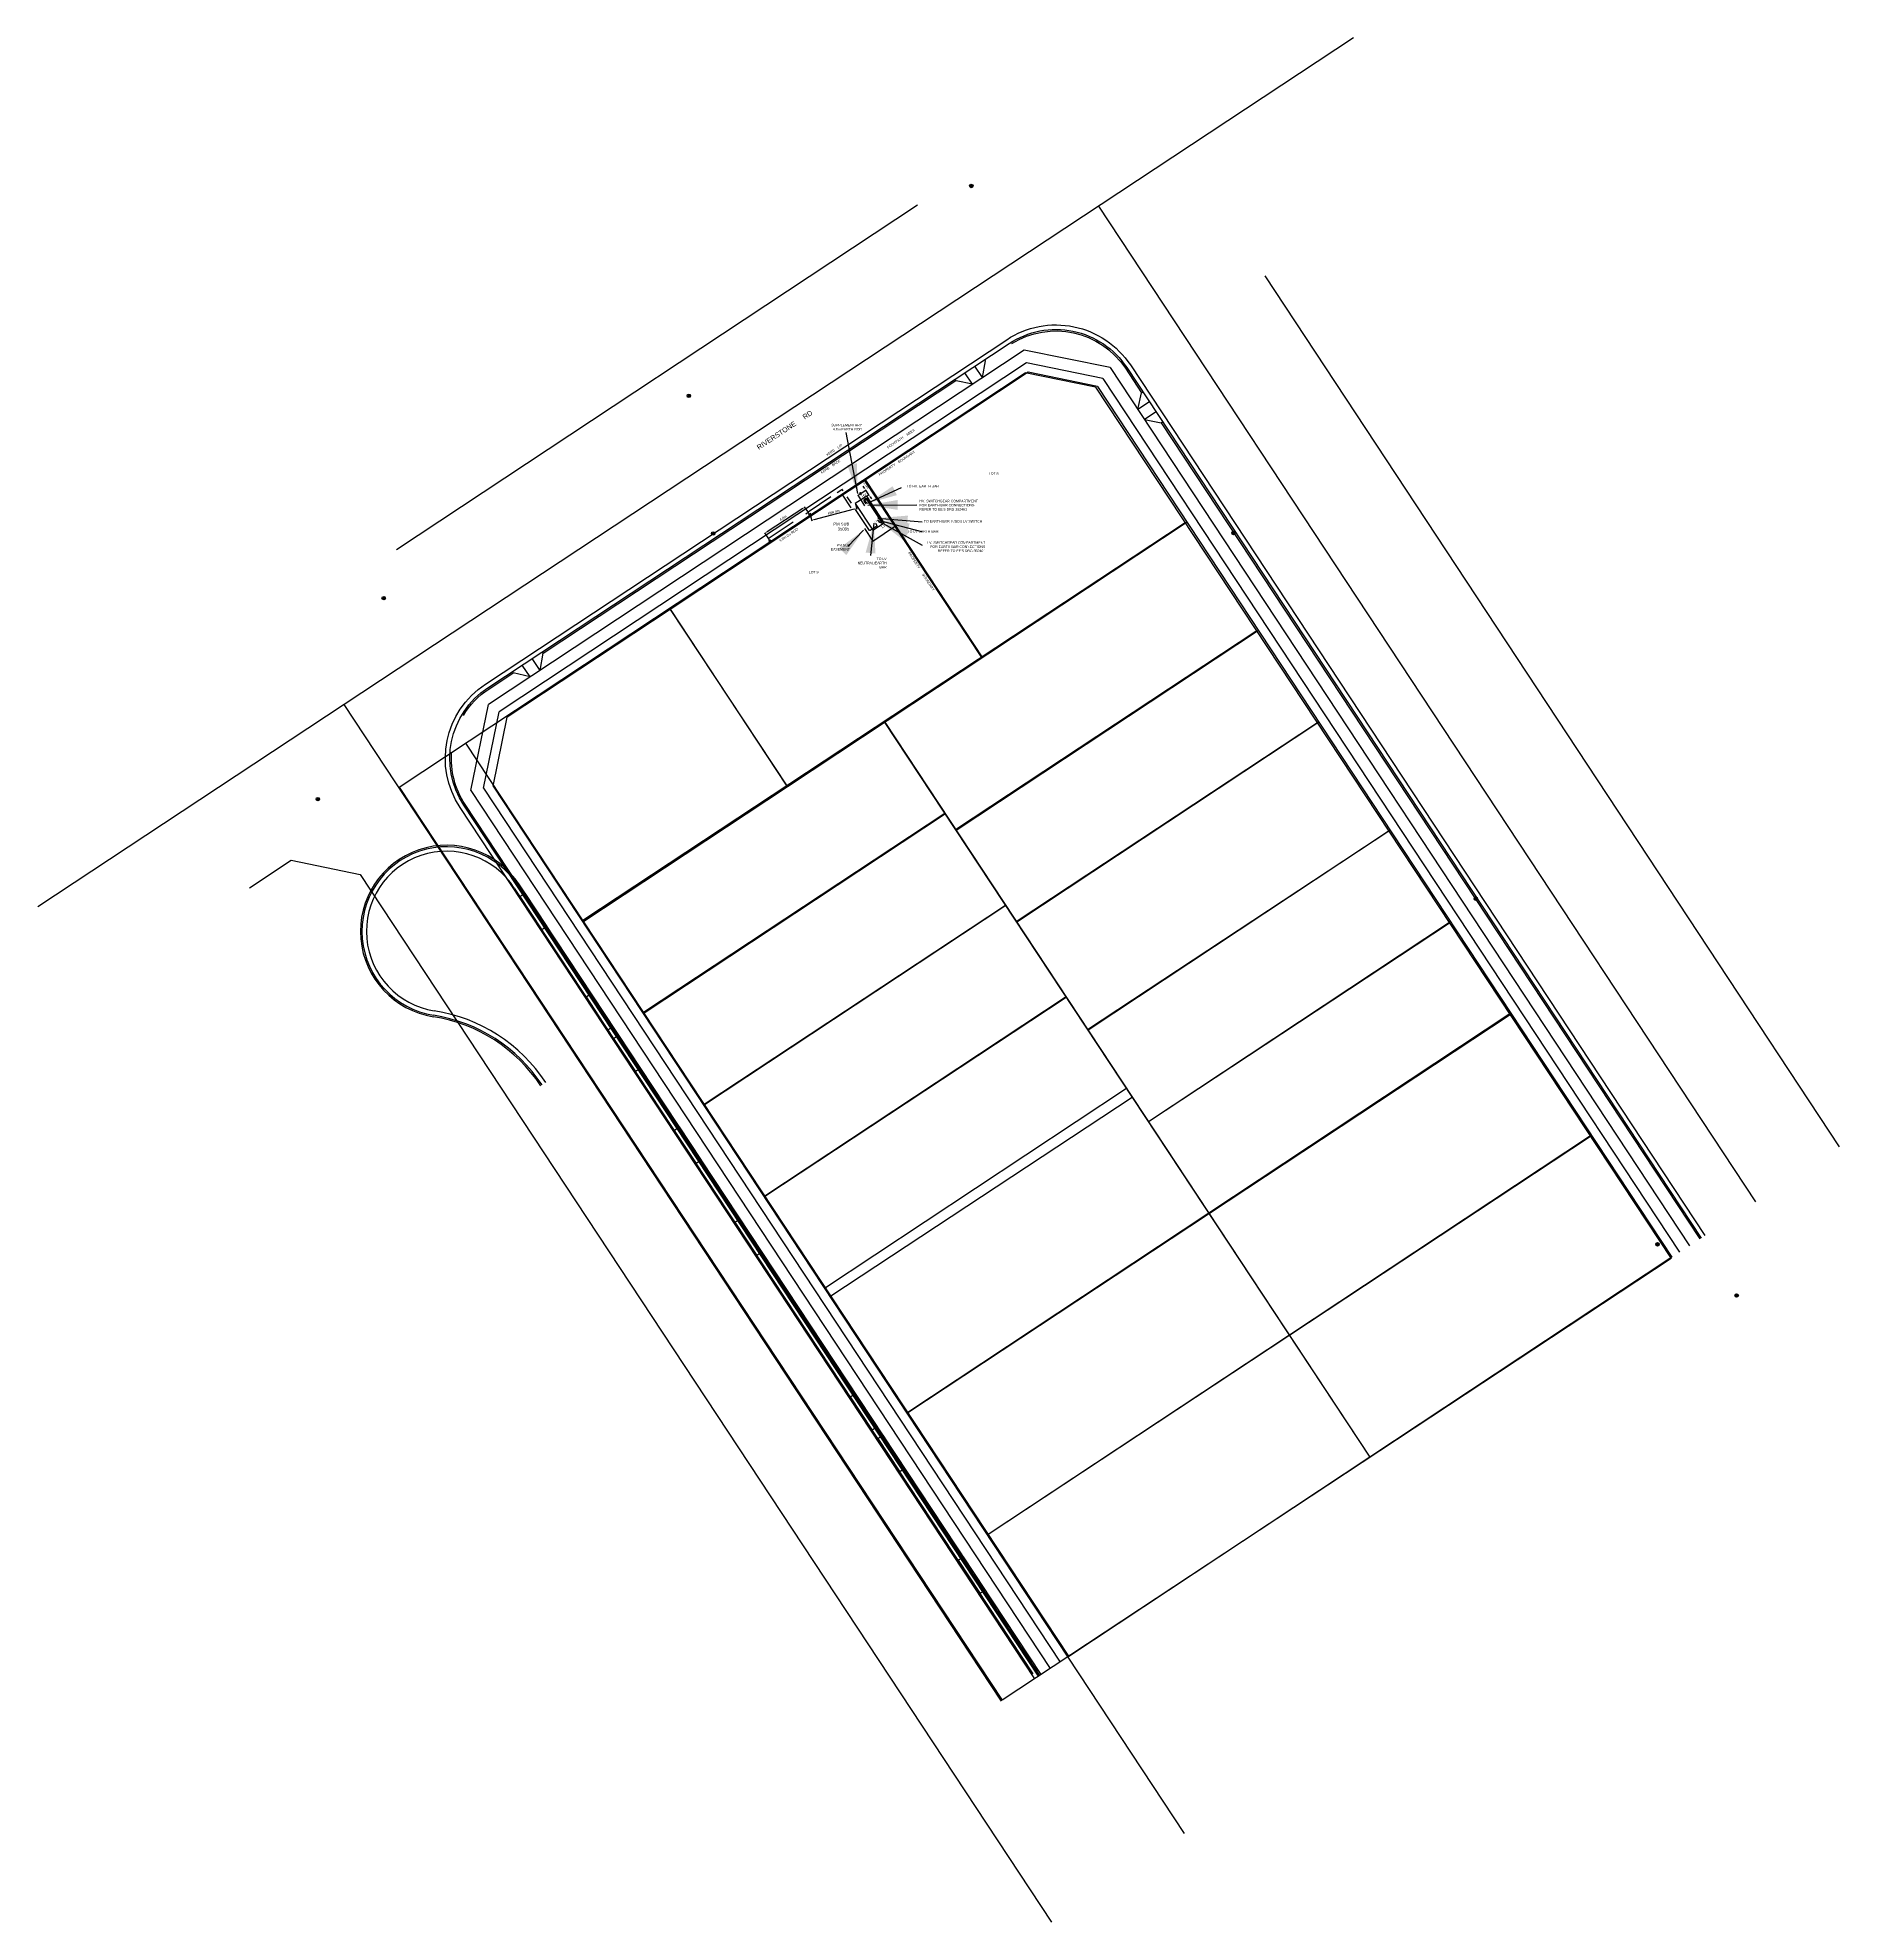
# Model space of a CAD drawing. Header units: metres. Extents: x 302064 to 305578, y 6265466 to 6271990.
# Drawn here: x 302926.8 to 303107.5, y 6265466.4 to 6265655.4 of the extents above; entities that cross this region are included whole.
import ezdxf

# ---------------------------------------------------------------- set-up
doc = ezdxf.new("R2010")
doc.units = ezdxf.units.M
doc.linetypes.add('DASHED', pattern=[0.75, 0.5, -0.25])
doc.linetypes.add('PHANTOM2', pattern=[1.25, 0.625, -0.125, 0.125, -0.125, 0.125, -0.125])
doc.layers.get('0').update_dxf_attribs({"color": 6})
for name, color, linetype in [('_User Miscellaneous1', 7, 'Continuous'), ('_User Miscellaneous4', 7, 'Continuous'), ('BDY', 252, 'Continuous'), ('DEVELOP', 2, 'Continuous'), ('Notes', 7, 'Continuous'), ('ROAD_KERB', 253, 'Continuous'), ('ROAD_KERB-BACK', 8, 'Continuous'), ('ROAD_KERB-LIP', 8, 'Continuous'), ('XR01255_CC_DES$0$FOOTPATH', 252, 'Continuous'), ('XR01255_CC_DES$0$PRAM_RAMP', 252, 'Continuous'), ('XR01255_CC_DES$0$ROAD_CONTROL', 252, 'Continuous'), ('XR01255_CC_DES$0$ROAD_KERB', 252, 'Continuous'), ('XR01255_CC_DES$0$ROAD_KERB-BACK', 252, 'Continuous'), ('XR01255_CC_DES$0$ROAD_KERB-LIP', 252, 'Continuous'), ('XR01255_CC_LOT_LAYOUT$0$F_LOT', 252, 'Continuous'), ('XR01255_CC_LOT_LAYOUT$0$ST1_BDY', 252, 'Continuous'), ('XR01255_CC_LOT_LAYOUT$0$ST1_BDY_1', 252, 'Continuous'), ('XR01255_CC_LOT_LAYOUT$0$ST1_LOTS', 252, 'Continuous'), ('XR01255_CC_SURVEY$0$SERVICES-ELECTRICTY', 1, 'Continuous')]:
    doc.layers.add(name, color=color, linetype=linetype)
doc.styles.add('ARIAL', font='arial.ttf', dxfattribs={"height": 2})
doc.styles.get("Standard").update_dxf_attribs({"font": 'arial.ttf'})
doc.dimstyles.new('Annotative', dxfattribs={"dimscale": 0, "dimtxt": 2.5, "dimasz": 2.5, "dimexe": 1.25, "dimexo": 0.625, "dimtad": 1, "dimtxsty": 'Standard', "dimcen": 2.5, "dimadec": 0, "dimazin": 0, "dimtfac": 1, "dimtmove": 0, "dimatfit": 3, "dimfxl": 1, "dimarcsym": 0})
doc.dimstyles.new('ISO-25', dxfattribs={"dimtxt": 2.5, "dimasz": 2.5, "dimexe": 1.25, "dimexo": 0.625, "dimtad": 1, "dimtxsty": 'Standard', "dimcen": 2.5, "dimadec": 0, "dimazin": 0, "dimtfac": 1, "dimtmove": 0, "dimatfit": 3, "dimfxl": 1, "dimarcsym": 0})

# ---------------------------------------------------------------- blocks, each defined once
blk = doc.blocks.new('A$C6F1F0823')
at = {"layer": 'BDY'}
for p, q in [((3.88, 91.56, 46.5), (66.68, 133.14, 46.5)), ((3.88, 91.56), (66.68, 133.14)), ((73.72, 131.7), (66.68, 133.14)), ((73.72, 131.7), (131.44, 44.3)), ((50.49, 122.43), (62.28, 104.58)), ((82.72, 118.08), (22.31, 78.18)), ((30.98, 109.51), (42.75, 91.68)), ((89.89, 107.23), (59.68, 87.28)), ((52.51, 98.13), (101.23, 24.36)), ((95.97, 98.01), (65.77, 78.06)), ((10.55, 95.98), (71.02, 4.41)), ((3.88, 91.56), (64.35, 0)), ((58.6, 88.91), (28.39, 68.96)), ((100.99, 90.41), (100.99, 90.41)), ((103.14, 87.16), (72.93, 67.21)), ((64.69, 79.69), (34.48, 59.74)), ((107.6, 80.4), (107.6, 80.4)), ((109.23, 77.94), (79.02, 57.99)), ((70.78, 70.47), (40.57, 50.52)), ((115.32, 68.72), (54.9, 28.82)), ((77.39, 60.45), (47.19, 40.5)), ((123.38, 56.51), (62.96, 16.62)), ((131.44, 44.3), (64.35, 0))]:
    blk.add_line(p, q, dxfattribs=at)
at = {"layer": 'ROAD_KERB'}
blk.add_line((15.8, 81.68), (67.83, 2.89), dxfattribs=at)
for points in [[(16.35, 80.84), (18.56, 77.5)], [(16.35, 80.84), (18.56, 77.5)], [(16.35, 80.84), (18.56, 77.5)], [(16.35, 80.84), (18.56, 77.5)], [(16.35, 80.84), (18.56, 77.5)], [(16.35, 80.84), (18.56, 77.5)], [(16.35, 80.84), (18.56, 77.5)], [(16.35, 80.84), (18.56, 77.5)], [(16.35, 80.84), (18.56, 77.5)], [(16.35, 80.84), (18.56, 77.5)], [(16.35, 80.84), (18.56, 77.5)], [(16.35, 80.84), (18.56, 77.5)], [(16.35, 80.84), (18.56, 77.5)], [(16.35, 80.84), (18.56, 77.5)], [(16.35, 80.84), (18.56, 77.5)], [(16.35, 80.84), (18.56, 77.5)], [(16.35, 80.84), (18.56, 77.5)], [(16.35, 80.84), (18.56, 77.5)], [(16.35, 80.84), (18.56, 77.5)], [(16.35, 80.84), (18.56, 77.5)], [(16.35, 80.84), (18.56, 77.5)], [(16.35, 80.84), (18.56, 77.5)], [(16.35, 80.84), (18.56, 77.5)], [(16.35, 80.84), (18.56, 77.5)], [(16.35, 80.84), (18.56, 77.5)], [(16.35, 80.84), (18.56, 77.5)], [(16.35, 80.84), (18.56, 77.5)], [(16.35, 80.84), (18.56, 77.5)], [(16.35, 80.84), (18.56, 77.5)], [(16.35, 80.84), (18.56, 77.5)], [(16.35, 80.84), (18.56, 77.5)], [(16.35, 80.84), (18.56, 77.5)], [(16.35, 80.84), (18.56, 77.5)], [(16.35, 80.84), (18.56, 77.5)], [(16.35, 80.84), (18.56, 77.5)], [(16.35, 80.84), (18.56, 77.5)], [(16.35, 80.84), (18.56, 77.5)], [(16.35, 80.84), (18.56, 77.5)], [(16.35, 80.84), (18.56, 77.5)], [(16.35, 80.84), (18.56, 77.5)], [(16.35, 80.84), (18.56, 77.5)], [(16.35, 80.84), (18.56, 77.5)], [(16.35, 80.84), (18.56, 77.5)], [(16.35, 80.84), (18.56, 77.5)], [(16.35, 80.84), (18.56, 77.5)], [(16.35, 80.84), (18.56, 77.5)], [(16.35, 80.84), (18.56, 77.5)], [(16.35, 80.84), (18.56, 77.5)], [(16.35, 80.84), (18.56, 77.5)], [(16.35, 80.84), (18.56, 77.5)], [(22.99, 70.79), (25.2, 67.45)], [(22.99, 70.79), (25.2, 67.45)], [(22.99, 70.79), (25.2, 67.45)], [(22.99, 70.79), (25.2, 67.45)], [(22.99, 70.79), (25.2, 67.45)], [(22.99, 70.79), (25.2, 67.45)], [(22.99, 70.79), (25.2, 67.45)], [(22.99, 70.79), (25.2, 67.45)], [(22.99, 70.79), (25.2, 67.45)], [(22.99, 70.79), (25.2, 67.45)], [(22.99, 70.79), (25.2, 67.45)], [(22.99, 70.79), (25.2, 67.45)], [(22.99, 70.79), (25.2, 67.45)], [(22.99, 70.79), (25.2, 67.45)], [(22.99, 70.79), (25.2, 67.45)], [(22.99, 70.79), (25.2, 67.45)], [(22.99, 70.79), (25.2, 67.45)], [(22.99, 70.79), (25.2, 67.45)], [(22.99, 70.79), (25.2, 67.45)], [(22.99, 70.79), (25.2, 67.45)], [(22.99, 70.79), (25.2, 67.45)], [(22.99, 70.79), (25.2, 67.45)], [(22.99, 70.79), (25.2, 67.45)], [(22.99, 70.79), (25.2, 67.45)], [(22.99, 70.79), (25.2, 67.45)], [(22.99, 70.79), (25.2, 67.45)], [(22.99, 70.79), (25.2, 67.45)], [(22.99, 70.79), (25.2, 67.45)], [(22.99, 70.79), (25.2, 67.45)], [(22.99, 70.79), (25.2, 67.45)], [(22.99, 70.79), (25.2, 67.45)], [(22.99, 70.79), (25.2, 67.45)], [(22.99, 70.79), (25.2, 67.45)], [(22.99, 70.79), (25.2, 67.45)], [(22.99, 70.79), (25.2, 67.45)], [(22.99, 70.79), (25.2, 67.45)], [(22.99, 70.79), (25.2, 67.45)], [(22.99, 70.79), (25.2, 67.45)], [(22.99, 70.79), (25.2, 67.45)], [(22.99, 70.79), (25.2, 67.45)], [(22.99, 70.79), (25.2, 67.45)], [(22.99, 70.79), (25.2, 67.45)], [(22.99, 70.79), (25.2, 67.45)], [(22.99, 70.79), (25.2, 67.45)], [(22.99, 70.79), (25.2, 67.45)], [(22.99, 70.79), (25.2, 67.45)], [(22.99, 70.79), (25.2, 67.45)], [(22.99, 70.79), (25.2, 67.45)], [(22.99, 70.79), (25.2, 67.45)], [(22.99, 70.79), (25.2, 67.45)], [(25.75, 66.61), (27.95, 63.28)], [(25.75, 66.61), (27.95, 63.28)], [(25.75, 66.61), (27.95, 63.28)], [(25.75, 66.61), (27.95, 63.28)], [(25.75, 66.61), (27.95, 63.28)], [(25.75, 66.61), (27.95, 63.28)], [(25.75, 66.61), (27.95, 63.28)], [(25.75, 66.61), (27.95, 63.28)], [(25.75, 66.61), (27.95, 63.28)], [(25.75, 66.61), (27.95, 63.28)], [(25.75, 66.61), (27.95, 63.28)], [(25.75, 66.61), (27.95, 63.28)], [(25.75, 66.61), (27.95, 63.28)], [(25.75, 66.61), (27.95, 63.28)], [(25.75, 66.61), (27.95, 63.28)], [(25.75, 66.61), (27.95, 63.28)], [(25.75, 66.61), (27.95, 63.28)], [(25.75, 66.61), (27.95, 63.28)], [(25.75, 66.61), (27.95, 63.28)], [(25.75, 66.61), (27.95, 63.28)], [(25.75, 66.61), (27.95, 63.28)], [(25.75, 66.61), (27.95, 63.28)], [(25.75, 66.61), (27.95, 63.28)], [(25.75, 66.61), (27.95, 63.28)], [(25.75, 66.61), (27.95, 63.28)], [(25.75, 66.61), (27.95, 63.28)], [(25.75, 66.61), (27.95, 63.28)], [(25.75, 66.61), (27.95, 63.28)], [(25.75, 66.61), (27.95, 63.28)], [(25.75, 66.61), (27.95, 63.28)], [(25.75, 66.61), (27.95, 63.28)], [(25.75, 66.61), (27.95, 63.28)], [(25.75, 66.61), (27.95, 63.28)], [(25.75, 66.61), (27.95, 63.28)], [(25.75, 66.61), (27.95, 63.28)], [(25.75, 66.61), (27.95, 63.28)], [(25.75, 66.61), (27.95, 63.28)], [(25.75, 66.61), (27.95, 63.28)], [(25.75, 66.61), (27.95, 63.28)], [(25.75, 66.61), (27.95, 63.28)], [(25.75, 66.61), (27.95, 63.28)], [(25.75, 66.61), (27.95, 63.28)], [(25.75, 66.61), (27.95, 63.28)], [(25.75, 66.61), (27.95, 63.28)], [(25.75, 66.61), (27.95, 63.28)], [(25.75, 66.61), (27.95, 63.28)], [(25.75, 66.61), (27.95, 63.28)], [(25.75, 66.61), (27.95, 63.28)], [(25.75, 66.61), (27.95, 63.28)], [(25.75, 66.61), (27.95, 63.28)], [(31.84, 57.39), (34.04, 54.05)], [(31.84, 57.39), (34.04, 54.05)], [(31.84, 57.39), (34.04, 54.05)], [(31.84, 57.39), (34.04, 54.05)], [(31.84, 57.39), (34.04, 54.05)], [(31.84, 57.39), (34.04, 54.05)], [(31.84, 57.39), (34.04, 54.05)], [(31.84, 57.39), (34.04, 54.05)], [(31.84, 57.39), (34.04, 54.05)], [(31.84, 57.39), (34.04, 54.05)], [(31.84, 57.39), (34.04, 54.05)], [(31.84, 57.39), (34.04, 54.05)], [(31.84, 57.39), (34.04, 54.05)], [(31.84, 57.39), (34.04, 54.05)], [(31.84, 57.39), (34.04, 54.05)], [(31.84, 57.39), (34.04, 54.05)], [(31.84, 57.39), (34.04, 54.05)], [(31.84, 57.39), (34.04, 54.05)], [(31.84, 57.39), (34.04, 54.05)], [(31.84, 57.39), (34.04, 54.05)], [(31.84, 57.39), (34.04, 54.05)], [(31.84, 57.39), (34.04, 54.05)], [(31.84, 57.39), (34.04, 54.05)], [(31.84, 57.39), (34.04, 54.05)], [(31.84, 57.39), (34.04, 54.05)], [(31.84, 57.39), (34.04, 54.05)], [(31.84, 57.39), (34.04, 54.05)], [(31.84, 57.39), (34.04, 54.05)], [(31.84, 57.39), (34.04, 54.05)], [(31.84, 57.39), (34.04, 54.05)], [(31.84, 57.39), (34.04, 54.05)], [(31.84, 57.39), (34.04, 54.05)], [(31.84, 57.39), (34.04, 54.05)], [(31.84, 57.39), (34.04, 54.05)], [(31.84, 57.39), (34.04, 54.05)], [(31.84, 57.39), (34.04, 54.05)], [(31.84, 57.39), (34.04, 54.05)], [(31.84, 57.39), (34.04, 54.05)], [(31.84, 57.39), (34.04, 54.05)], [(31.84, 57.39), (34.04, 54.05)], [(31.84, 57.39), (34.04, 54.05)], [(31.84, 57.39), (34.04, 54.05)], [(31.84, 57.39), (34.04, 54.05)], [(31.84, 57.39), (34.04, 54.05)], [(31.84, 57.39), (34.04, 54.05)], [(31.84, 57.39), (34.04, 54.05)], [(31.84, 57.39), (34.04, 54.05)], [(31.84, 57.39), (34.04, 54.05)], [(31.84, 57.39), (34.04, 54.05)], [(31.84, 57.39), (34.04, 54.05)], [(37.93, 48.17), (40.13, 44.83)], [(37.93, 48.17), (40.13, 44.83)], [(37.93, 48.17), (40.13, 44.83)], [(37.93, 48.17), (40.13, 44.83)], [(37.93, 48.17), (40.13, 44.83)], [(37.93, 48.17), (40.13, 44.83)], [(37.93, 48.17), (40.13, 44.83)], [(37.93, 48.17), (40.13, 44.83)], [(37.93, 48.17), (40.13, 44.83)], [(37.93, 48.17), (40.13, 44.83)], [(37.93, 48.17), (40.13, 44.83)], [(37.93, 48.17), (40.13, 44.83)], [(37.93, 48.17), (40.13, 44.83)], [(37.93, 48.17), (40.13, 44.83)], [(37.93, 48.17), (40.13, 44.83)], [(37.93, 48.17), (40.13, 44.83)], [(37.93, 48.17), (40.13, 44.83)], [(37.93, 48.17), (40.13, 44.83)], [(37.93, 48.17), (40.13, 44.83)], [(37.93, 48.17), (40.13, 44.83)], [(37.93, 48.17), (40.13, 44.83)], [(37.93, 48.17), (40.13, 44.83)], [(37.93, 48.17), (40.13, 44.83)], [(37.93, 48.17), (40.13, 44.83)], [(37.93, 48.17), (40.13, 44.83)], [(37.93, 48.17), (40.13, 44.83)], [(37.93, 48.17), (40.13, 44.83)], [(37.93, 48.17), (40.13, 44.83)], [(37.93, 48.17), (40.13, 44.83)], [(37.93, 48.17), (40.13, 44.83)], [(37.93, 48.17), (40.13, 44.83)], [(37.93, 48.17), (40.13, 44.83)], [(37.93, 48.17), (40.13, 44.83)], [(37.93, 48.17), (40.13, 44.83)], [(37.93, 48.17), (40.13, 44.83)], [(37.93, 48.17), (40.13, 44.83)], [(37.93, 48.17), (40.13, 44.83)], [(37.93, 48.17), (40.13, 44.83)], [(37.93, 48.17), (40.13, 44.83)], [(37.93, 48.17), (40.13, 44.83)], [(37.93, 48.17), (40.13, 44.83)], [(37.93, 48.17), (40.13, 44.83)], [(37.93, 48.17), (40.13, 44.83)], [(37.93, 48.17), (40.13, 44.83)], [(37.93, 48.17), (40.13, 44.83)], [(37.93, 48.17), (40.13, 44.83)], [(37.93, 48.17), (40.13, 44.83)], [(37.93, 48.17), (40.13, 44.83)], [(37.93, 48.17), (40.13, 44.83)], [(37.93, 48.17), (40.13, 44.83)], [(49.5, 30.65), (51.7, 27.31)], [(49.5, 30.65), (51.7, 27.31)], [(49.5, 30.65), (51.7, 27.31)], [(49.5, 30.65), (51.7, 27.31)], [(49.5, 30.65), (51.7, 27.31)], [(49.5, 30.65), (51.7, 27.31)], [(49.5, 30.65), (51.7, 27.31)], [(49.5, 30.65), (51.7, 27.31)], [(49.5, 30.65), (51.7, 27.31)], [(49.5, 30.65), (51.7, 27.31)], [(49.5, 30.65), (51.7, 27.31)], [(49.5, 30.65), (51.7, 27.31)], [(49.5, 30.65), (51.7, 27.31)], [(49.5, 30.65), (51.7, 27.31)], [(49.5, 30.65), (51.7, 27.31)], [(49.5, 30.65), (51.7, 27.31)], [(49.5, 30.65), (51.7, 27.31)], [(49.5, 30.65), (51.7, 27.31)], [(49.5, 30.65), (51.7, 27.31)], [(49.5, 30.65), (51.7, 27.31)], [(49.5, 30.65), (51.7, 27.31)], [(49.5, 30.65), (51.7, 27.31)], [(52.26, 26.48), (54.46, 23.14)], [(52.26, 26.48), (54.46, 23.14)], [(52.26, 26.48), (54.46, 23.14)], [(52.26, 26.48), (54.46, 23.14)], [(52.26, 26.48), (54.46, 23.14)], [(52.26, 26.48), (54.46, 23.14)], [(52.26, 26.48), (54.46, 23.14)], [(52.26, 26.48), (54.46, 23.14)], [(52.26, 26.48), (54.46, 23.14)], [(52.26, 26.48), (54.46, 23.14)], [(52.26, 26.48), (54.46, 23.14)], [(52.26, 26.48), (54.46, 23.14)], [(52.26, 26.48), (54.46, 23.14)], [(52.26, 26.48), (54.46, 23.14)], [(52.26, 26.48), (54.46, 23.14)], [(52.26, 26.48), (54.46, 23.14)], [(52.26, 26.48), (54.46, 23.14)], [(52.26, 26.48), (54.46, 23.14)], [(52.26, 26.48), (54.46, 23.14)], [(52.26, 26.48), (54.46, 23.14)], [(52.26, 26.48), (54.46, 23.14)], [(52.26, 26.48), (54.46, 23.14)], [(60.32, 14.27), (62.52, 10.93)], [(60.32, 14.27), (62.52, 10.93)], [(60.32, 14.27), (62.52, 10.93)], [(60.32, 14.27), (62.52, 10.93)], [(60.32, 14.27), (62.52, 10.93)], [(60.32, 14.27), (62.52, 10.93)], [(60.32, 14.27), (62.52, 10.93)]]:
    blk.add_lwpolyline(points, dxfattribs=at)
for centre, radius, start, end in [((8.65, 77.09), 8.5, 32.6185, 261.1013), ((4.86, 52.88), 16, 33.4393, 81.1013)]:
    blk.add_arc(centre, radius, start, end, dxfattribs=at)
at = {"layer": 'ROAD_KERB-BACK'}
blk.add_line((15.93, 81.76), (68.23, 2.56), dxfattribs=at)
for points in [[(16.38, 80.86), (16.63, 80.42)], [(16.38, 80.86), (16.63, 80.42)], [(16.38, 80.86), (16.63, 80.42)], [(16.38, 80.86), (16.63, 80.42)], [(16.38, 80.86), (16.63, 80.42)], [(16.38, 80.86), (16.63, 80.42)], [(16.38, 80.86), (16.63, 80.42)], [(16.38, 80.86), (16.63, 80.42)], [(16.38, 80.86), (16.63, 80.42)], [(16.38, 80.86), (16.63, 80.42)], [(16.38, 80.86), (16.63, 80.42)], [(16.38, 80.86), (16.63, 80.42)], [(16.38, 80.86), (16.63, 80.42)], [(16.38, 80.86), (16.63, 80.42)], [(16.38, 80.86), (16.63, 80.42)], [(16.38, 80.86), (16.63, 80.42)], [(16.38, 80.86), (16.63, 80.42)], [(16.38, 80.86), (16.63, 80.42)], [(16.38, 80.86), (16.63, 80.42)], [(16.38, 80.86), (16.63, 80.42)], [(16.38, 80.86), (16.63, 80.42)], [(16.38, 80.86), (16.63, 80.42)], [(16.38, 80.86), (16.63, 80.42)], [(16.38, 80.86), (16.63, 80.42)], [(16.38, 80.86), (16.63, 80.42)], [(16.38, 80.86), (16.63, 80.42)], [(16.38, 80.86), (16.63, 80.42)], [(16.38, 80.86), (16.63, 80.42)], [(16.38, 80.86), (16.63, 80.42)], [(16.38, 80.86), (16.63, 80.42)], [(16.38, 80.86), (16.63, 80.42)], [(16.38, 80.86), (16.63, 80.42)], [(16.38, 80.86), (16.63, 80.42)], [(16.38, 80.86), (16.63, 80.42)], [(16.38, 80.86), (16.63, 80.42)], [(16.38, 80.86), (16.63, 80.42)], [(16.38, 80.86), (16.63, 80.42)], [(16.38, 80.86), (16.63, 80.42)], [(16.38, 80.86), (16.63, 80.42)], [(16.38, 80.86), (16.63, 80.42)], [(16.38, 80.86), (16.63, 80.42)], [(16.38, 80.86), (16.63, 80.42)], [(16.38, 80.86), (16.63, 80.42)], [(16.38, 80.86), (16.63, 80.42)], [(16.38, 80.86), (16.63, 80.42)], [(16.38, 80.86), (16.63, 80.42)], [(16.38, 80.86), (16.63, 80.42)], [(16.38, 80.86), (16.63, 80.42)], [(16.38, 80.86), (16.63, 80.42)], [(16.38, 80.86), (16.63, 80.42)], [(16.48, 80.92), (18.68, 77.59)], [(16.48, 80.92), (18.68, 77.59)], [(16.48, 80.92), (18.68, 77.59)], [(16.48, 80.92), (18.68, 77.59)], [(16.48, 80.92), (18.68, 77.59)], [(16.48, 80.92), (18.68, 77.59)], [(16.48, 80.92), (18.68, 77.59)], [(16.48, 80.92), (18.68, 77.59)], [(16.48, 80.92), (18.68, 77.59)], [(16.48, 80.92), (18.68, 77.59)], [(16.48, 80.92), (18.68, 77.59)], [(16.48, 80.92), (18.68, 77.59)], [(16.48, 80.92), (18.68, 77.59)], [(16.48, 80.92), (18.68, 77.59)], [(16.48, 80.92), (18.68, 77.59)], [(16.48, 80.92), (18.68, 77.59)], [(16.48, 80.92), (18.68, 77.59)], [(16.48, 80.92), (18.68, 77.59)], [(16.48, 80.92), (18.68, 77.59)], [(16.48, 80.92), (18.68, 77.59)], [(16.48, 80.92), (18.68, 77.59)], [(16.48, 80.92), (18.68, 77.59)], [(16.48, 80.92), (18.68, 77.59)], [(16.48, 80.92), (18.68, 77.59)], [(16.48, 80.92), (18.68, 77.59)], [(16.48, 80.92), (18.68, 77.59)], [(16.48, 80.92), (18.68, 77.59)], [(16.48, 80.92), (18.68, 77.59)], [(16.48, 80.92), (18.68, 77.59)], [(16.48, 80.92), (18.68, 77.59)], [(16.48, 80.92), (18.68, 77.59)], [(16.48, 80.92), (18.68, 77.59)], [(16.48, 80.92), (18.68, 77.59)], [(16.48, 80.92), (18.68, 77.59)], [(16.48, 80.92), (18.68, 77.59)], [(16.48, 80.92), (18.68, 77.59)], [(16.48, 80.92), (18.68, 77.59)], [(16.48, 80.92), (18.68, 77.59)], [(16.48, 80.92), (18.68, 77.59)], [(16.48, 80.92), (18.68, 77.59)], [(16.48, 80.92), (18.68, 77.59)], [(16.48, 80.92), (18.68, 77.59)], [(16.48, 80.92), (18.68, 77.59)], [(16.48, 80.92), (18.68, 77.59)], [(16.48, 80.92), (18.68, 77.59)], [(16.48, 80.92), (18.68, 77.59)], [(16.48, 80.92), (18.68, 77.59)], [(16.48, 80.92), (18.68, 77.59)], [(16.48, 80.92), (18.68, 77.59)], [(16.48, 80.92), (18.68, 77.59)], [(16.63, 80.42), (16.76, 80.51)], [(16.63, 80.42), (16.76, 80.51)], [(16.63, 80.42), (16.76, 80.51)], [(16.63, 80.42), (16.76, 80.51)], [(16.63, 80.42), (16.76, 80.51)], [(16.63, 80.42), (16.76, 80.51)], [(16.63, 80.42), (16.76, 80.51)], [(16.63, 80.42), (16.76, 80.51)], [(16.63, 80.42), (16.76, 80.51)], [(16.63, 80.42), (16.76, 80.51)], [(16.63, 80.42), (16.76, 80.51)], [(16.63, 80.42), (16.76, 80.51)], [(16.63, 80.42), (16.76, 80.51)], [(16.63, 80.42), (16.76, 80.51)], [(16.63, 80.42), (16.76, 80.51)], [(16.63, 80.42), (16.76, 80.51)], [(16.63, 80.42), (16.76, 80.51)], [(16.63, 80.42), (16.76, 80.51)], [(16.63, 80.42), (16.76, 80.51)], [(16.63, 80.42), (16.76, 80.51)], [(16.63, 80.42), (16.76, 80.51)], [(16.63, 80.42), (16.76, 80.51)], [(16.63, 80.42), (16.76, 80.51)], [(16.63, 80.42), (16.76, 80.51)], [(16.63, 80.42), (16.76, 80.51)], [(16.63, 80.42), (16.76, 80.51)], [(16.63, 80.42), (16.76, 80.51)], [(16.63, 80.42), (16.76, 80.51)], [(16.63, 80.42), (16.76, 80.51)], [(16.63, 80.42), (16.76, 80.51)], [(16.63, 80.42), (16.76, 80.51)], [(16.63, 80.42), (16.76, 80.51)], [(16.63, 80.42), (16.76, 80.51)], [(16.63, 80.42), (16.76, 80.51)], [(16.63, 80.42), (16.76, 80.51)], [(16.63, 80.42), (16.76, 80.51)], [(16.63, 80.42), (16.76, 80.51)], [(16.63, 80.42), (16.76, 80.51)], [(16.63, 80.42), (16.76, 80.51)], [(16.63, 80.42), (16.76, 80.51)], [(16.63, 80.42), (16.76, 80.51)], [(16.63, 80.42), (16.76, 80.51)], [(16.63, 80.42), (16.76, 80.51)], [(16.63, 80.42), (16.76, 80.51)], [(16.63, 80.42), (16.76, 80.51)], [(16.63, 80.42), (16.76, 80.51)], [(16.63, 80.42), (16.76, 80.51)], [(16.63, 80.42), (16.76, 80.51)], [(16.63, 80.42), (16.76, 80.51)], [(16.63, 80.42), (16.76, 80.51)], [(18.28, 77.92), (18.41, 78)], [(18.28, 77.92), (18.41, 78)], [(18.28, 77.92), (18.41, 78)], [(18.28, 77.92), (18.41, 78)], [(18.28, 77.92), (18.41, 78)], [(18.28, 77.92), (18.41, 78)], [(18.28, 77.92), (18.41, 78)], [(18.28, 77.92), (18.41, 78)], [(18.28, 77.92), (18.41, 78)], [(18.28, 77.92), (18.41, 78)], [(18.28, 77.92), (18.41, 78)], [(18.28, 77.92), (18.41, 78)], [(18.28, 77.92), (18.41, 78)], [(18.28, 77.92), (18.41, 78)], [(18.28, 77.92), (18.41, 78)], [(18.28, 77.92), (18.41, 78)], [(18.28, 77.92), (18.41, 78)], [(18.28, 77.92), (18.41, 78)], [(18.28, 77.92), (18.41, 78)], [(18.28, 77.92), (18.41, 78)], [(18.28, 77.92), (18.41, 78)], [(18.28, 77.92), (18.41, 78)], [(18.28, 77.92), (18.41, 78)], [(18.28, 77.92), (18.41, 78)], [(18.28, 77.92), (18.41, 78)], [(18.28, 77.92), (18.41, 78)], [(18.28, 77.92), (18.41, 78)], [(18.28, 77.92), (18.41, 78)], [(18.28, 77.92), (18.41, 78)], [(18.28, 77.92), (18.41, 78)], [(18.28, 77.92), (18.41, 78)], [(18.28, 77.92), (18.41, 78)], [(18.28, 77.92), (18.41, 78)], [(18.28, 77.92), (18.41, 78)], [(18.28, 77.92), (18.41, 78)], [(18.28, 77.92), (18.41, 78)], [(18.28, 77.92), (18.41, 78)], [(18.28, 77.92), (18.41, 78)], [(18.28, 77.92), (18.41, 78)], [(18.28, 77.92), (18.41, 78)], [(18.28, 77.92), (18.41, 78)], [(18.28, 77.92), (18.41, 78)], [(18.28, 77.92), (18.41, 78)], [(18.28, 77.92), (18.41, 78)], [(18.28, 77.92), (18.41, 78)], [(18.28, 77.92), (18.41, 78)], [(18.28, 77.92), (18.41, 78)], [(18.28, 77.92), (18.41, 78)], [(18.28, 77.92), (18.41, 78)], [(18.28, 77.92), (18.41, 78)], [(18.28, 77.92), (18.58, 77.52)], [(18.28, 77.92), (18.58, 77.52)], [(18.28, 77.92), (18.58, 77.52)], [(18.28, 77.92), (18.58, 77.52)], [(18.28, 77.92), (18.58, 77.52)], [(18.28, 77.92), (18.58, 77.52)], [(18.28, 77.92), (18.58, 77.52)], [(18.28, 77.92), (18.58, 77.52)], [(18.28, 77.92), (18.58, 77.52)], [(18.28, 77.92), (18.58, 77.52)], [(18.28, 77.92), (18.58, 77.52)], [(18.28, 77.92), (18.58, 77.52)], [(18.28, 77.92), (18.58, 77.52)], [(18.28, 77.92), (18.58, 77.52)], [(18.28, 77.92), (18.58, 77.52)], [(18.28, 77.92), (18.58, 77.52)], [(18.28, 77.92), (18.58, 77.52)], [(18.28, 77.92), (18.58, 77.52)], [(18.28, 77.92), (18.58, 77.52)], [(18.28, 77.92), (18.58, 77.52)], [(18.28, 77.92), (18.58, 77.52)], [(18.28, 77.92), (18.58, 77.52)], [(18.28, 77.92), (18.58, 77.52)], [(18.28, 77.92), (18.58, 77.52)], [(18.28, 77.92), (18.58, 77.52)], [(18.28, 77.92), (18.58, 77.52)], [(18.28, 77.92), (18.58, 77.52)], [(18.28, 77.92), (18.58, 77.52)], [(18.28, 77.92), (18.58, 77.52)], [(18.28, 77.92), (18.58, 77.52)], [(18.28, 77.92), (18.58, 77.52)], [(18.28, 77.92), (18.58, 77.52)], [(18.28, 77.92), (18.58, 77.52)], [(18.28, 77.92), (18.58, 77.52)], [(18.28, 77.92), (18.58, 77.52)], [(18.28, 77.92), (18.58, 77.52)], [(18.28, 77.92), (18.58, 77.52)], [(18.28, 77.92), (18.58, 77.52)], [(18.28, 77.92), (18.58, 77.52)], [(18.28, 77.92), (18.58, 77.52)], [(18.28, 77.92), (18.58, 77.52)], [(18.28, 77.92), (18.58, 77.52)], [(18.28, 77.92), (18.58, 77.52)], [(18.28, 77.92), (18.58, 77.52)], [(18.28, 77.92), (18.58, 77.52)], [(18.28, 77.92), (18.58, 77.52)], [(18.28, 77.92), (18.58, 77.52)], [(18.28, 77.92), (18.58, 77.52)], [(18.28, 77.92), (18.58, 77.52)], [(18.28, 77.92), (18.58, 77.52)], [(23.02, 70.8), (23.27, 70.37)], [(23.02, 70.8), (23.27, 70.37)], [(23.02, 70.8), (23.27, 70.37)], [(23.02, 70.8), (23.27, 70.37)], [(23.02, 70.8), (23.27, 70.37)], [(23.02, 70.8), (23.27, 70.37)], [(23.02, 70.8), (23.27, 70.37)], [(23.02, 70.8), (23.27, 70.37)], [(23.02, 70.8), (23.27, 70.37)], [(23.02, 70.8), (23.27, 70.37)], [(23.02, 70.8), (23.27, 70.37)], [(23.02, 70.8), (23.27, 70.37)], [(23.02, 70.8), (23.27, 70.37)], [(23.02, 70.8), (23.27, 70.37)], [(23.02, 70.8), (23.27, 70.37)], [(23.02, 70.8), (23.27, 70.37)], [(23.02, 70.8), (23.27, 70.37)], [(23.02, 70.8), (23.27, 70.37)], [(23.02, 70.8), (23.27, 70.37)], [(23.02, 70.8), (23.27, 70.37)], [(23.02, 70.8), (23.27, 70.37)], [(23.02, 70.8), (23.27, 70.37)], [(23.02, 70.8), (23.27, 70.37)], [(23.02, 70.8), (23.27, 70.37)], [(23.02, 70.8), (23.27, 70.37)], [(23.02, 70.8), (23.27, 70.37)], [(23.02, 70.8), (23.27, 70.37)], [(23.02, 70.8), (23.27, 70.37)], [(23.02, 70.8), (23.27, 70.37)], [(23.02, 70.8), (23.27, 70.37)], [(23.02, 70.8), (23.27, 70.37)], [(23.02, 70.8), (23.27, 70.37)], [(23.02, 70.8), (23.27, 70.37)], [(23.02, 70.8), (23.27, 70.37)], [(23.02, 70.8), (23.27, 70.37)], [(23.02, 70.8), (23.27, 70.37)], [(23.02, 70.8), (23.27, 70.37)], [(23.02, 70.8), (23.27, 70.37)], [(23.02, 70.8), (23.27, 70.37)], [(23.02, 70.8), (23.27, 70.37)], [(23.02, 70.8), (23.27, 70.37)], [(23.02, 70.8), (23.27, 70.37)], [(23.02, 70.8), (23.27, 70.37)], [(23.02, 70.8), (23.27, 70.37)], [(23.02, 70.8), (23.27, 70.37)], [(23.02, 70.8), (23.27, 70.37)], [(23.02, 70.8), (23.27, 70.37)], [(23.02, 70.8), (23.27, 70.37)], [(23.02, 70.8), (23.27, 70.37)], [(23.02, 70.8), (23.27, 70.37)], [(23.12, 70.87), (25.32, 67.53)], [(23.12, 70.87), (25.32, 67.53)], [(23.12, 70.87), (25.32, 67.53)], [(23.12, 70.87), (25.32, 67.53)], [(23.12, 70.87), (25.32, 67.53)], [(23.12, 70.87), (25.32, 67.53)], [(23.12, 70.87), (25.32, 67.53)], [(23.12, 70.87), (25.32, 67.53)], [(23.12, 70.87), (25.32, 67.53)], [(23.12, 70.87), (25.32, 67.53)], [(23.12, 70.87), (25.32, 67.53)], [(23.12, 70.87), (25.32, 67.53)], [(23.12, 70.87), (25.32, 67.53)], [(23.12, 70.87), (25.32, 67.53)], [(23.12, 70.87), (25.32, 67.53)], [(23.12, 70.87), (25.32, 67.53)], [(23.12, 70.87), (25.32, 67.53)], [(23.12, 70.87), (25.32, 67.53)], [(23.12, 70.87), (25.32, 67.53)], [(23.12, 70.87), (25.32, 67.53)], [(23.12, 70.87), (25.32, 67.53)], [(23.12, 70.87), (25.32, 67.53)], [(23.12, 70.87), (25.32, 67.53)], [(23.12, 70.87), (25.32, 67.53)], [(23.12, 70.87), (25.32, 67.53)], [(23.12, 70.87), (25.32, 67.53)], [(23.12, 70.87), (25.32, 67.53)], [(23.12, 70.87), (25.32, 67.53)], [(23.12, 70.87), (25.32, 67.53)], [(23.12, 70.87), (25.32, 67.53)], [(23.12, 70.87), (25.32, 67.53)], [(23.12, 70.87), (25.32, 67.53)], [(23.12, 70.87), (25.32, 67.53)], [(23.12, 70.87), (25.32, 67.53)], [(23.12, 70.87), (25.32, 67.53)], [(23.12, 70.87), (25.32, 67.53)], [(23.12, 70.87), (25.32, 67.53)], [(23.12, 70.87), (25.32, 67.53)], [(23.12, 70.87), (25.32, 67.53)], [(23.12, 70.87), (25.32, 67.53)], [(23.12, 70.87), (25.32, 67.53)], [(23.12, 70.87), (25.32, 67.53)], [(23.12, 70.87), (25.32, 67.53)], [(23.12, 70.87), (25.32, 67.53)], [(23.12, 70.87), (25.32, 67.53)], [(23.12, 70.87), (25.32, 67.53)], [(23.12, 70.87), (25.32, 67.53)], [(23.12, 70.87), (25.32, 67.53)], [(23.12, 70.87), (25.32, 67.53)], [(23.12, 70.87), (25.32, 67.53)], [(23.27, 70.37), (23.4, 70.45)], [(23.27, 70.37), (23.4, 70.45)], [(23.27, 70.37), (23.4, 70.45)], [(23.27, 70.37), (23.4, 70.45)], [(23.27, 70.37), (23.4, 70.45)], [(23.27, 70.37), (23.4, 70.45)], [(23.27, 70.37), (23.4, 70.45)], [(23.27, 70.37), (23.4, 70.45)], [(23.27, 70.37), (23.4, 70.45)], [(23.27, 70.37), (23.4, 70.45)], [(23.27, 70.37), (23.4, 70.45)], [(23.27, 70.37), (23.4, 70.45)], [(23.27, 70.37), (23.4, 70.45)], [(23.27, 70.37), (23.4, 70.45)], [(23.27, 70.37), (23.4, 70.45)], [(23.27, 70.37), (23.4, 70.45)], [(23.27, 70.37), (23.4, 70.45)], [(23.27, 70.37), (23.4, 70.45)], [(23.27, 70.37), (23.4, 70.45)], [(23.27, 70.37), (23.4, 70.45)], [(23.27, 70.37), (23.4, 70.45)], [(23.27, 70.37), (23.4, 70.45)], [(23.27, 70.37), (23.4, 70.45)], [(23.27, 70.37), (23.4, 70.45)], [(23.27, 70.37), (23.4, 70.45)], [(23.27, 70.37), (23.4, 70.45)], [(23.27, 70.37), (23.4, 70.45)], [(23.27, 70.37), (23.4, 70.45)], [(23.27, 70.37), (23.4, 70.45)], [(23.27, 70.37), (23.4, 70.45)], [(23.27, 70.37), (23.4, 70.45)], [(23.27, 70.37), (23.4, 70.45)], [(23.27, 70.37), (23.4, 70.45)], [(23.27, 70.37), (23.4, 70.45)], [(23.27, 70.37), (23.4, 70.45)], [(23.27, 70.37), (23.4, 70.45)], [(23.27, 70.37), (23.4, 70.45)], [(23.27, 70.37), (23.4, 70.45)], [(23.27, 70.37), (23.4, 70.45)], [(23.27, 70.37), (23.4, 70.45)], [(23.27, 70.37), (23.4, 70.45)], [(23.27, 70.37), (23.4, 70.45)], [(23.27, 70.37), (23.4, 70.45)], [(23.27, 70.37), (23.4, 70.45)], [(23.27, 70.37), (23.4, 70.45)], [(23.27, 70.37), (23.4, 70.45)], [(23.27, 70.37), (23.4, 70.45)], [(23.27, 70.37), (23.4, 70.45)], [(23.27, 70.37), (23.4, 70.45)], [(23.27, 70.37), (23.4, 70.45)], [(24.92, 67.87), (25.05, 67.95)], [(24.92, 67.87), (25.05, 67.95)], [(24.92, 67.87), (25.05, 67.95)], [(24.92, 67.87), (25.05, 67.95)], [(24.92, 67.87), (25.05, 67.95)], [(24.92, 67.87), (25.05, 67.95)], [(24.92, 67.87), (25.05, 67.95)], [(24.92, 67.87), (25.05, 67.95)], [(24.92, 67.87), (25.05, 67.95)], [(24.92, 67.87), (25.05, 67.95)], [(24.92, 67.87), (25.05, 67.95)], [(24.92, 67.87), (25.05, 67.95)], [(24.92, 67.87), (25.05, 67.95)], [(24.92, 67.87), (25.05, 67.95)], [(24.92, 67.87), (25.05, 67.95)], [(24.92, 67.87), (25.05, 67.95)], [(24.92, 67.87), (25.05, 67.95)], [(24.92, 67.87), (25.05, 67.95)], [(24.92, 67.87), (25.05, 67.95)], [(24.92, 67.87), (25.05, 67.95)], [(24.92, 67.87), (25.05, 67.95)], [(24.92, 67.87), (25.05, 67.95)], [(24.92, 67.87), (25.05, 67.95)], [(24.92, 67.87), (25.05, 67.95)], [(24.92, 67.87), (25.05, 67.95)], [(24.92, 67.87), (25.05, 67.95)], [(24.92, 67.87), (25.05, 67.95)], [(24.92, 67.87), (25.05, 67.95)], [(24.92, 67.87), (25.05, 67.95)], [(24.92, 67.87), (25.05, 67.95)], [(24.92, 67.87), (25.05, 67.95)], [(24.92, 67.87), (25.05, 67.95)], [(24.92, 67.87), (25.05, 67.95)], [(24.92, 67.87), (25.05, 67.95)], [(24.92, 67.87), (25.05, 67.95)], [(24.92, 67.87), (25.05, 67.95)], [(24.92, 67.87), (25.05, 67.95)], [(24.92, 67.87), (25.05, 67.95)], [(24.92, 67.87), (25.05, 67.95)], [(24.92, 67.87), (25.05, 67.95)], [(24.92, 67.87), (25.05, 67.95)], [(24.92, 67.87), (25.05, 67.95)], [(24.92, 67.87), (25.05, 67.95)], [(24.92, 67.87), (25.05, 67.95)], [(24.92, 67.87), (25.05, 67.95)], [(24.92, 67.87), (25.05, 67.95)], [(24.92, 67.87), (25.05, 67.95)], [(24.92, 67.87), (25.05, 67.95)], [(24.92, 67.87), (25.05, 67.95)], [(24.92, 67.87), (25.05, 67.95)], [(24.92, 67.87), (25.22, 67.46)], [(24.92, 67.87), (25.22, 67.46)], [(24.92, 67.87), (25.22, 67.46)], [(24.92, 67.87), (25.22, 67.46)], [(24.92, 67.87), (25.22, 67.46)], [(24.92, 67.87), (25.22, 67.46)], [(24.92, 67.87), (25.22, 67.46)], [(24.92, 67.87), (25.22, 67.46)], [(24.92, 67.87), (25.22, 67.46)], [(24.92, 67.87), (25.22, 67.46)], [(24.92, 67.87), (25.22, 67.46)], [(24.92, 67.87), (25.22, 67.46)], [(24.92, 67.87), (25.22, 67.46)], [(24.92, 67.87), (25.22, 67.46)], [(24.92, 67.87), (25.22, 67.46)], [(24.92, 67.87), (25.22, 67.46)], [(24.92, 67.87), (25.22, 67.46)], [(24.92, 67.87), (25.22, 67.46)], [(24.92, 67.87), (25.22, 67.46)], [(24.92, 67.87), (25.22, 67.46)], [(24.92, 67.87), (25.22, 67.46)], [(24.92, 67.87), (25.22, 67.46)], [(24.92, 67.87), (25.22, 67.46)], [(24.92, 67.87), (25.22, 67.46)], [(24.92, 67.87), (25.22, 67.46)], [(24.92, 67.87), (25.22, 67.46)], [(24.92, 67.87), (25.22, 67.46)], [(24.92, 67.87), (25.22, 67.46)], [(24.92, 67.87), (25.22, 67.46)], [(24.92, 67.87), (25.22, 67.46)], [(24.92, 67.87), (25.22, 67.46)], [(24.92, 67.87), (25.22, 67.46)], [(24.92, 67.87), (25.22, 67.46)], [(24.92, 67.87), (25.22, 67.46)], [(24.92, 67.87), (25.22, 67.46)], [(24.92, 67.87), (25.22, 67.46)], [(24.92, 67.87), (25.22, 67.46)], [(24.92, 67.87), (25.22, 67.46)], [(24.92, 67.87), (25.22, 67.46)], [(24.92, 67.87), (25.22, 67.46)], [(24.92, 67.87), (25.22, 67.46)], [(24.92, 67.87), (25.22, 67.46)], [(24.92, 67.87), (25.22, 67.46)], [(24.92, 67.87), (25.22, 67.46)], [(24.92, 67.87), (25.22, 67.46)], [(24.92, 67.87), (25.22, 67.46)], [(24.92, 67.87), (25.22, 67.46)], [(24.92, 67.87), (25.22, 67.46)], [(24.92, 67.87), (25.22, 67.46)], [(24.92, 67.87), (25.22, 67.46)], [(25.77, 66.63), (26.03, 66.2)], [(25.77, 66.63), (26.03, 66.2)], [(25.77, 66.63), (26.03, 66.2)], [(25.77, 66.63), (26.03, 66.2)], [(25.77, 66.63), (26.03, 66.2)], [(25.77, 66.63), (26.03, 66.2)], [(25.77, 66.63), (26.03, 66.2)], [(25.77, 66.63), (26.03, 66.2)], [(25.77, 66.63), (26.03, 66.2)], [(25.77, 66.63), (26.03, 66.2)], [(25.77, 66.63), (26.03, 66.2)], [(25.77, 66.63), (26.03, 66.2)], [(25.77, 66.63), (26.03, 66.2)], [(25.77, 66.63), (26.03, 66.2)], [(25.77, 66.63), (26.03, 66.2)], [(25.77, 66.63), (26.03, 66.2)], [(25.77, 66.63), (26.03, 66.2)], [(25.77, 66.63), (26.03, 66.2)], [(25.77, 66.63), (26.03, 66.2)], [(25.77, 66.63), (26.03, 66.2)], [(25.77, 66.63), (26.03, 66.2)], [(25.77, 66.63), (26.03, 66.2)], [(25.77, 66.63), (26.03, 66.2)], [(25.77, 66.63), (26.03, 66.2)], [(25.77, 66.63), (26.03, 66.2)], [(25.77, 66.63), (26.03, 66.2)], [(25.77, 66.63), (26.03, 66.2)], [(25.77, 66.63), (26.03, 66.2)], [(25.77, 66.63), (26.03, 66.2)], [(25.77, 66.63), (26.03, 66.2)], [(25.77, 66.63), (26.03, 66.2)], [(25.77, 66.63), (26.03, 66.2)], [(25.77, 66.63), (26.03, 66.2)], [(25.77, 66.63), (26.03, 66.2)], [(25.77, 66.63), (26.03, 66.2)], [(25.77, 66.63), (26.03, 66.2)], [(25.77, 66.63), (26.03, 66.2)], [(25.77, 66.63), (26.03, 66.2)], [(25.77, 66.63), (26.03, 66.2)], [(25.77, 66.63), (26.03, 66.2)], [(25.77, 66.63), (26.03, 66.2)], [(25.77, 66.63), (26.03, 66.2)], [(25.77, 66.63), (26.03, 66.2)], [(25.77, 66.63), (26.03, 66.2)], [(25.77, 66.63), (26.03, 66.2)], [(25.77, 66.63), (26.03, 66.2)], [(25.77, 66.63), (26.03, 66.2)], [(25.77, 66.63), (26.03, 66.2)], [(25.77, 66.63), (26.03, 66.2)], [(25.77, 66.63), (26.03, 66.2)], [(25.87, 66.7), (28.08, 63.36)], [(25.87, 66.7), (28.08, 63.36)], [(25.87, 66.7), (28.08, 63.36)], [(25.87, 66.7), (28.08, 63.36)], [(25.87, 66.7), (28.08, 63.36)], [(25.87, 66.7), (28.08, 63.36)], [(25.87, 66.7), (28.08, 63.36)], [(25.87, 66.7), (28.08, 63.36)], [(25.87, 66.7), (28.08, 63.36)], [(25.87, 66.7), (28.08, 63.36)], [(25.87, 66.7), (28.08, 63.36)], [(25.87, 66.7), (28.08, 63.36)], [(25.87, 66.7), (28.08, 63.36)], [(25.87, 66.7), (28.08, 63.36)], [(25.87, 66.7), (28.08, 63.36)], [(25.87, 66.7), (28.08, 63.36)], [(25.87, 66.7), (28.08, 63.36)], [(25.87, 66.7), (28.08, 63.36)], [(25.87, 66.7), (28.08, 63.36)], [(25.87, 66.7), (28.08, 63.36)], [(25.87, 66.7), (28.08, 63.36)], [(25.87, 66.7), (28.08, 63.36)], [(25.87, 66.7), (28.08, 63.36)], [(25.87, 66.7), (28.08, 63.36)], [(25.87, 66.7), (28.08, 63.36)], [(25.87, 66.7), (28.08, 63.36)], [(25.87, 66.7), (28.08, 63.36)], [(25.87, 66.7), (28.08, 63.36)], [(25.87, 66.7), (28.08, 63.36)], [(25.87, 66.7), (28.08, 63.36)], [(25.87, 66.7), (28.08, 63.36)], [(25.87, 66.7), (28.08, 63.36)], [(25.87, 66.7), (28.08, 63.36)], [(25.87, 66.7), (28.08, 63.36)], [(25.87, 66.7), (28.08, 63.36)], [(25.87, 66.7), (28.08, 63.36)], [(25.87, 66.7), (28.08, 63.36)], [(25.87, 66.7), (28.08, 63.36)], [(25.87, 66.7), (28.08, 63.36)], [(25.87, 66.7), (28.08, 63.36)], [(25.87, 66.7), (28.08, 63.36)], [(25.87, 66.7), (28.08, 63.36)], [(25.87, 66.7), (28.08, 63.36)], [(25.87, 66.7), (28.08, 63.36)], [(25.87, 66.7), (28.08, 63.36)], [(25.87, 66.7), (28.08, 63.36)], [(25.87, 66.7), (28.08, 63.36)], [(25.87, 66.7), (28.08, 63.36)], [(25.87, 66.7), (28.08, 63.36)], [(25.87, 66.7), (28.08, 63.36)], [(26.03, 66.2), (26.15, 66.28)], [(26.03, 66.2), (26.15, 66.28)], [(26.03, 66.2), (26.15, 66.28)], [(26.03, 66.2), (26.15, 66.28)], [(26.03, 66.2), (26.15, 66.28)], [(26.03, 66.2), (26.15, 66.28)], [(26.03, 66.2), (26.15, 66.28)], [(26.03, 66.2), (26.15, 66.28)], [(26.03, 66.2), (26.15, 66.28)], [(26.03, 66.2), (26.15, 66.28)], [(26.03, 66.2), (26.15, 66.28)], [(26.03, 66.2), (26.15, 66.28)], [(26.03, 66.2), (26.15, 66.28)], [(26.03, 66.2), (26.15, 66.28)], [(26.03, 66.2), (26.15, 66.28)], [(26.03, 66.2), (26.15, 66.28)], [(26.03, 66.2), (26.15, 66.28)], [(26.03, 66.2), (26.15, 66.28)], [(26.03, 66.2), (26.15, 66.28)], [(26.03, 66.2), (26.15, 66.28)], [(26.03, 66.2), (26.15, 66.28)], [(26.03, 66.2), (26.15, 66.28)], [(26.03, 66.2), (26.15, 66.28)], [(26.03, 66.2), (26.15, 66.28)], [(26.03, 66.2), (26.15, 66.28)], [(26.03, 66.2), (26.15, 66.28)], [(26.03, 66.2), (26.15, 66.28)], [(26.03, 66.2), (26.15, 66.28)], [(26.03, 66.2), (26.15, 66.28)], [(26.03, 66.2), (26.15, 66.28)], [(26.03, 66.2), (26.15, 66.28)], [(26.03, 66.2), (26.15, 66.28)], [(26.03, 66.2), (26.15, 66.28)], [(26.03, 66.2), (26.15, 66.28)], [(26.03, 66.2), (26.15, 66.28)], [(26.03, 66.2), (26.15, 66.28)], [(26.03, 66.2), (26.15, 66.28)], [(26.03, 66.2), (26.15, 66.28)], [(26.03, 66.2), (26.15, 66.28)], [(26.03, 66.2), (26.15, 66.28)], [(26.03, 66.2), (26.15, 66.28)], [(26.03, 66.2), (26.15, 66.28)], [(26.03, 66.2), (26.15, 66.28)], [(26.03, 66.2), (26.15, 66.28)], [(26.03, 66.2), (26.15, 66.28)], [(26.03, 66.2), (26.15, 66.28)], [(26.03, 66.2), (26.15, 66.28)], [(26.03, 66.2), (26.15, 66.28)], [(26.03, 66.2), (26.15, 66.28)], [(26.03, 66.2), (26.15, 66.28)], [(27.68, 63.69), (27.8, 63.78)], [(27.68, 63.69), (27.8, 63.78)], [(27.68, 63.69), (27.8, 63.78)], [(27.68, 63.69), (27.8, 63.78)], [(27.68, 63.69), (27.8, 63.78)], [(27.68, 63.69), (27.8, 63.78)], [(27.68, 63.69), (27.8, 63.78)], [(27.68, 63.69), (27.8, 63.78)], [(27.68, 63.69), (27.8, 63.78)], [(27.68, 63.69), (27.8, 63.78)], [(27.68, 63.69), (27.8, 63.78)], [(27.68, 63.69), (27.8, 63.78)], [(27.68, 63.69), (27.8, 63.78)], [(27.68, 63.69), (27.8, 63.78)], [(27.68, 63.69), (27.8, 63.78)], [(27.68, 63.69), (27.8, 63.78)], [(27.68, 63.69), (27.8, 63.78)], [(27.68, 63.69), (27.8, 63.78)], [(27.68, 63.69), (27.8, 63.78)], [(27.68, 63.69), (27.8, 63.78)], [(27.68, 63.69), (27.8, 63.78)], [(27.68, 63.69), (27.8, 63.78)], [(27.68, 63.69), (27.8, 63.78)], [(27.68, 63.69), (27.8, 63.78)], [(27.68, 63.69), (27.8, 63.78)], [(27.68, 63.69), (27.8, 63.78)], [(27.68, 63.69), (27.8, 63.78)], [(27.68, 63.69), (27.8, 63.78)], [(27.68, 63.69), (27.8, 63.78)], [(27.68, 63.69), (27.8, 63.78)], [(27.68, 63.69), (27.8, 63.78)], [(27.68, 63.69), (27.8, 63.78)], [(27.68, 63.69), (27.8, 63.78)], [(27.68, 63.69), (27.8, 63.78)], [(27.68, 63.69), (27.8, 63.78)], [(27.68, 63.69), (27.8, 63.78)], [(27.68, 63.69), (27.8, 63.78)], [(27.68, 63.69), (27.8, 63.78)], [(27.68, 63.69), (27.8, 63.78)], [(27.68, 63.69), (27.8, 63.78)], [(27.68, 63.69), (27.8, 63.78)], [(27.68, 63.69), (27.8, 63.78)], [(27.68, 63.69), (27.8, 63.78)], [(27.68, 63.69), (27.8, 63.78)], [(27.68, 63.69), (27.8, 63.78)], [(27.68, 63.69), (27.8, 63.78)], [(27.68, 63.69), (27.8, 63.78)], [(27.68, 63.69), (27.8, 63.78)], [(27.68, 63.69), (27.8, 63.78)], [(27.68, 63.69), (27.8, 63.78)], [(27.68, 63.69), (27.98, 63.29)], [(27.68, 63.69), (27.98, 63.29)], [(27.68, 63.69), (27.98, 63.29)], [(27.68, 63.69), (27.98, 63.29)], [(27.68, 63.69), (27.98, 63.29)], [(27.68, 63.69), (27.98, 63.29)], [(27.68, 63.69), (27.98, 63.29)], [(27.68, 63.69), (27.98, 63.29)], [(27.68, 63.69), (27.98, 63.29)], [(27.68, 63.69), (27.98, 63.29)], [(27.68, 63.69), (27.98, 63.29)], [(27.68, 63.69), (27.98, 63.29)], [(27.68, 63.69), (27.98, 63.29)], [(27.68, 63.69), (27.98, 63.29)], [(27.68, 63.69), (27.98, 63.29)], [(27.68, 63.69), (27.98, 63.29)], [(27.68, 63.69), (27.98, 63.29)], [(27.68, 63.69), (27.98, 63.29)], [(27.68, 63.69), (27.98, 63.29)], [(27.68, 63.69), (27.98, 63.29)], [(27.68, 63.69), (27.98, 63.29)], [(27.68, 63.69), (27.98, 63.29)], [(27.68, 63.69), (27.98, 63.29)], [(27.68, 63.69), (27.98, 63.29)], [(27.68, 63.69), (27.98, 63.29)], [(27.68, 63.69), (27.98, 63.29)], [(27.68, 63.69), (27.98, 63.29)], [(27.68, 63.69), (27.98, 63.29)], [(27.68, 63.69), (27.98, 63.29)], [(27.68, 63.69), (27.98, 63.29)], [(27.68, 63.69), (27.98, 63.29)], [(27.68, 63.69), (27.98, 63.29)], [(27.68, 63.69), (27.98, 63.29)], [(27.68, 63.69), (27.98, 63.29)], [(27.68, 63.69), (27.98, 63.29)], [(27.68, 63.69), (27.98, 63.29)], [(27.68, 63.69), (27.98, 63.29)], [(27.68, 63.69), (27.98, 63.29)], [(27.68, 63.69), (27.98, 63.29)], [(27.68, 63.69), (27.98, 63.29)], [(27.68, 63.69), (27.98, 63.29)], [(27.68, 63.69), (27.98, 63.29)], [(27.68, 63.69), (27.98, 63.29)], [(27.68, 63.69), (27.98, 63.29)], [(27.68, 63.69), (27.98, 63.29)], [(27.68, 63.69), (27.98, 63.29)], [(27.68, 63.69), (27.98, 63.29)], [(27.68, 63.69), (27.98, 63.29)], [(27.68, 63.69), (27.98, 63.29)], [(27.68, 63.69), (27.98, 63.29)], [(31.86, 57.41), (32.11, 56.98)], [(31.86, 57.41), (32.11, 56.98)], [(31.86, 57.41), (32.11, 56.98)], [(31.86, 57.41), (32.11, 56.98)], [(31.86, 57.41), (32.11, 56.98)], [(31.86, 57.41), (32.11, 56.98)], [(31.86, 57.41), (32.11, 56.98)], [(31.86, 57.41), (32.11, 56.98)], [(31.86, 57.41), (32.11, 56.98)], [(31.86, 57.41), (32.11, 56.98)], [(31.86, 57.41), (32.11, 56.98)], [(31.86, 57.41), (32.11, 56.98)], [(31.86, 57.41), (32.11, 56.98)], [(31.86, 57.41), (32.11, 56.98)], [(31.86, 57.41), (32.11, 56.98)], [(31.86, 57.41), (32.11, 56.98)], [(31.86, 57.41), (32.11, 56.98)], [(31.86, 57.41), (32.11, 56.98)], [(31.86, 57.41), (32.11, 56.98)], [(31.86, 57.41), (32.11, 56.98)], [(31.86, 57.41), (32.11, 56.98)], [(31.86, 57.41), (32.11, 56.98)], [(31.86, 57.41), (32.11, 56.98)], [(31.86, 57.41), (32.11, 56.98)], [(31.86, 57.41), (32.11, 56.98)], [(31.86, 57.41), (32.11, 56.98)], [(31.86, 57.41), (32.11, 56.98)], [(31.86, 57.41), (32.11, 56.98)], [(31.86, 57.41), (32.11, 56.98)], [(31.86, 57.41), (32.11, 56.98)], [(31.86, 57.41), (32.11, 56.98)], [(31.86, 57.41), (32.11, 56.98)], [(31.86, 57.41), (32.11, 56.98)], [(31.86, 57.41), (32.11, 56.98)], [(31.86, 57.41), (32.11, 56.98)], [(31.86, 57.41), (32.11, 56.98)], [(31.86, 57.41), (32.11, 56.98)], [(31.86, 57.41), (32.11, 56.98)], [(31.86, 57.41), (32.11, 56.98)], [(31.86, 57.41), (32.11, 56.98)], [(31.86, 57.41), (32.11, 56.98)], [(31.86, 57.41), (32.11, 56.98)], [(31.86, 57.41), (32.11, 56.98)], [(31.86, 57.41), (32.11, 56.98)], [(31.86, 57.41), (32.11, 56.98)], [(31.86, 57.41), (32.11, 56.98)], [(31.86, 57.41), (32.11, 56.98)], [(31.86, 57.41), (32.11, 56.98)], [(31.86, 57.41), (32.11, 56.98)], [(31.86, 57.41), (32.11, 56.98)], [(31.96, 57.48), (34.17, 54.14)], [(31.96, 57.48), (34.17, 54.14)], [(31.96, 57.48), (34.17, 54.14)], [(31.96, 57.48), (34.17, 54.14)], [(31.96, 57.48), (34.17, 54.14)], [(31.96, 57.48), (34.17, 54.14)], [(31.96, 57.48), (34.17, 54.14)], [(31.96, 57.48), (34.17, 54.14)], [(31.96, 57.48), (34.17, 54.14)], [(31.96, 57.48), (34.17, 54.14)], [(31.96, 57.48), (34.17, 54.14)], [(31.96, 57.48), (34.17, 54.14)], [(31.96, 57.48), (34.17, 54.14)], [(31.96, 57.48), (34.17, 54.14)], [(31.96, 57.48), (34.17, 54.14)], [(31.96, 57.48), (34.17, 54.14)], [(31.96, 57.48), (34.17, 54.14)], [(31.96, 57.48), (34.17, 54.14)], [(31.96, 57.48), (34.17, 54.14)], [(31.96, 57.48), (34.17, 54.14)], [(31.96, 57.48), (34.17, 54.14)], [(31.96, 57.48), (34.17, 54.14)], [(31.96, 57.48), (34.17, 54.14)], [(31.96, 57.48), (34.17, 54.14)], [(31.96, 57.48), (34.17, 54.14)], [(31.96, 57.48), (34.17, 54.14)], [(31.96, 57.48), (34.17, 54.14)], [(31.96, 57.48), (34.17, 54.14)], [(31.96, 57.48), (34.17, 54.14)], [(31.96, 57.48), (34.17, 54.14)], [(31.96, 57.48), (34.17, 54.14)], [(31.96, 57.48), (34.17, 54.14)], [(31.96, 57.48), (34.17, 54.14)], [(31.96, 57.48), (34.17, 54.14)], [(31.96, 57.48), (34.17, 54.14)], [(31.96, 57.48), (34.17, 54.14)], [(31.96, 57.48), (34.17, 54.14)], [(31.96, 57.48), (34.17, 54.14)], [(31.96, 57.48), (34.17, 54.14)], [(31.96, 57.48), (34.17, 54.14)], [(31.96, 57.48), (34.17, 54.14)], [(31.96, 57.48), (34.17, 54.14)], [(31.96, 57.48), (34.17, 54.14)], [(31.96, 57.48), (34.17, 54.14)], [(31.96, 57.48), (34.17, 54.14)], [(31.96, 57.48), (34.17, 54.14)], [(31.96, 57.48), (34.17, 54.14)], [(31.96, 57.48), (34.17, 54.14)], [(31.96, 57.48), (34.17, 54.14)], [(31.96, 57.48), (34.17, 54.14)], [(32.11, 56.98), (32.24, 57.06)], [(32.11, 56.98), (32.24, 57.06)], [(32.11, 56.98), (32.24, 57.06)], [(32.11, 56.98), (32.24, 57.06)], [(32.11, 56.98), (32.24, 57.06)], [(32.11, 56.98), (32.24, 57.06)], [(32.11, 56.98), (32.24, 57.06)], [(32.11, 56.98), (32.24, 57.06)], [(32.11, 56.98), (32.24, 57.06)], [(32.11, 56.98), (32.24, 57.06)], [(32.11, 56.98), (32.24, 57.06)], [(32.11, 56.98), (32.24, 57.06)], [(32.11, 56.98), (32.24, 57.06)], [(32.11, 56.98), (32.24, 57.06)], [(32.11, 56.98), (32.24, 57.06)], [(32.11, 56.98), (32.24, 57.06)], [(32.11, 56.98), (32.24, 57.06)], [(32.11, 56.98), (32.24, 57.06)], [(32.11, 56.98), (32.24, 57.06)], [(32.11, 56.98), (32.24, 57.06)], [(32.11, 56.98), (32.24, 57.06)], [(32.11, 56.98), (32.24, 57.06)], [(32.11, 56.98), (32.24, 57.06)], [(32.11, 56.98), (32.24, 57.06)], [(32.11, 56.98), (32.24, 57.06)], [(32.11, 56.98), (32.24, 57.06)], [(32.11, 56.98), (32.24, 57.06)], [(32.11, 56.98), (32.24, 57.06)], [(32.11, 56.98), (32.24, 57.06)], [(32.11, 56.98), (32.24, 57.06)], [(32.11, 56.98), (32.24, 57.06)], [(32.11, 56.98), (32.24, 57.06)], [(32.11, 56.98), (32.24, 57.06)], [(32.11, 56.98), (32.24, 57.06)], [(32.11, 56.98), (32.24, 57.06)], [(32.11, 56.98), (32.24, 57.06)], [(32.11, 56.98), (32.24, 57.06)], [(32.11, 56.98), (32.24, 57.06)], [(32.11, 56.98), (32.24, 57.06)], [(32.11, 56.98), (32.24, 57.06)], [(32.11, 56.98), (32.24, 57.06)], [(32.11, 56.98), (32.24, 57.06)], [(32.11, 56.98), (32.24, 57.06)], [(32.11, 56.98), (32.24, 57.06)], [(32.11, 56.98), (32.24, 57.06)], [(32.11, 56.98), (32.24, 57.06)], [(32.11, 56.98), (32.24, 57.06)], [(32.11, 56.98), (32.24, 57.06)], [(32.11, 56.98), (32.24, 57.06)], [(32.11, 56.98), (32.24, 57.06)], [(33.77, 54.47), (33.89, 54.55)], [(33.77, 54.47), (33.89, 54.55)], [(33.77, 54.47), (33.89, 54.55)], [(33.77, 54.47), (33.89, 54.55)], [(33.77, 54.47), (33.89, 54.55)], [(33.77, 54.47), (33.89, 54.55)], [(33.77, 54.47), (33.89, 54.55)], [(33.77, 54.47), (33.89, 54.55)], [(33.77, 54.47), (33.89, 54.55)], [(33.77, 54.47), (33.89, 54.55)], [(33.77, 54.47), (33.89, 54.55)], [(33.77, 54.47), (33.89, 54.55)], [(33.77, 54.47), (33.89, 54.55)], [(33.77, 54.47), (33.89, 54.55)], [(33.77, 54.47), (33.89, 54.55)], [(33.77, 54.47), (33.89, 54.55)], [(33.77, 54.47), (33.89, 54.55)], [(33.77, 54.47), (33.89, 54.55)], [(33.77, 54.47), (33.89, 54.55)], [(33.77, 54.47), (33.89, 54.55)], [(33.77, 54.47), (33.89, 54.55)], [(33.77, 54.47), (33.89, 54.55)], [(33.77, 54.47), (33.89, 54.55)], [(33.77, 54.47), (33.89, 54.55)], [(33.77, 54.47), (33.89, 54.55)], [(33.77, 54.47), (33.89, 54.55)], [(33.77, 54.47), (33.89, 54.55)], [(33.77, 54.47), (33.89, 54.55)], [(33.77, 54.47), (33.89, 54.55)], [(33.77, 54.47), (33.89, 54.55)], [(33.77, 54.47), (33.89, 54.55)], [(33.77, 54.47), (33.89, 54.55)], [(33.77, 54.47), (33.89, 54.55)], [(33.77, 54.47), (33.89, 54.55)], [(33.77, 54.47), (33.89, 54.55)], [(33.77, 54.47), (33.89, 54.55)], [(33.77, 54.47), (33.89, 54.55)], [(33.77, 54.47), (33.89, 54.55)], [(33.77, 54.47), (33.89, 54.55)], [(33.77, 54.47), (33.89, 54.55)], [(33.77, 54.47), (33.89, 54.55)], [(33.77, 54.47), (33.89, 54.55)], [(33.77, 54.47), (33.89, 54.55)], [(33.77, 54.47), (33.89, 54.55)], [(33.77, 54.47), (33.89, 54.55)], [(33.77, 54.47), (33.89, 54.55)], [(33.77, 54.47), (33.89, 54.55)], [(33.77, 54.47), (33.89, 54.55)], [(33.77, 54.47), (33.89, 54.55)], [(33.77, 54.47), (33.89, 54.55)], [(33.77, 54.47), (34.07, 54.07)], [(33.77, 54.47), (34.07, 54.07)], [(33.77, 54.47), (34.07, 54.07)], [(33.77, 54.47), (34.07, 54.07)], [(33.77, 54.47), (34.07, 54.07)], [(33.77, 54.47), (34.07, 54.07)], [(33.77, 54.47), (34.07, 54.07)], [(33.77, 54.47), (34.07, 54.07)], [(33.77, 54.47), (34.07, 54.07)], [(33.77, 54.47), (34.07, 54.07)], [(33.77, 54.47), (34.07, 54.07)], [(33.77, 54.47), (34.07, 54.07)], [(33.77, 54.47), (34.07, 54.07)], [(33.77, 54.47), (34.07, 54.07)], [(33.77, 54.47), (34.07, 54.07)], [(33.77, 54.47), (34.07, 54.07)], [(33.77, 54.47), (34.07, 54.07)], [(33.77, 54.47), (34.07, 54.07)], [(33.77, 54.47), (34.07, 54.07)], [(33.77, 54.47), (34.07, 54.07)], [(33.77, 54.47), (34.07, 54.07)], [(33.77, 54.47), (34.07, 54.07)], [(33.77, 54.47), (34.07, 54.07)], [(33.77, 54.47), (34.07, 54.07)], [(33.77, 54.47), (34.07, 54.07)], [(33.77, 54.47), (34.07, 54.07)], [(33.77, 54.47), (34.07, 54.07)], [(33.77, 54.47), (34.07, 54.07)], [(33.77, 54.47), (34.07, 54.07)], [(33.77, 54.47), (34.07, 54.07)], [(33.77, 54.47), (34.07, 54.07)], [(33.77, 54.47), (34.07, 54.07)], [(33.77, 54.47), (34.07, 54.07)], [(33.77, 54.47), (34.07, 54.07)], [(33.77, 54.47), (34.07, 54.07)], [(33.77, 54.47), (34.07, 54.07)], [(33.77, 54.47), (34.07, 54.07)], [(33.77, 54.47), (34.07, 54.07)], [(33.77, 54.47), (34.07, 54.07)], [(33.77, 54.47), (34.07, 54.07)], [(33.77, 54.47), (34.07, 54.07)], [(33.77, 54.47), (34.07, 54.07)], [(33.77, 54.47), (34.07, 54.07)], [(33.77, 54.47), (34.07, 54.07)], [(33.77, 54.47), (34.07, 54.07)], [(33.77, 54.47), (34.07, 54.07)], [(33.77, 54.47), (34.07, 54.07)], [(33.77, 54.47), (34.07, 54.07)], [(33.77, 54.47), (34.07, 54.07)], [(33.77, 54.47), (34.07, 54.07)], [(37.95, 48.19), (38.2, 47.75)], [(37.95, 48.19), (38.2, 47.75)], [(37.95, 48.19), (38.2, 47.75)], [(37.95, 48.19), (38.2, 47.75)], [(37.95, 48.19), (38.2, 47.75)], [(37.95, 48.19), (38.2, 47.75)], [(37.95, 48.19), (38.2, 47.75)], [(37.95, 48.19), (38.2, 47.75)], [(37.95, 48.19), (38.2, 47.75)], [(37.95, 48.19), (38.2, 47.75)], [(37.95, 48.19), (38.2, 47.75)], [(37.95, 48.19), (38.2, 47.75)], [(37.95, 48.19), (38.2, 47.75)], [(37.95, 48.19), (38.2, 47.75)], [(37.95, 48.19), (38.2, 47.75)], [(37.95, 48.19), (38.2, 47.75)], [(37.95, 48.19), (38.2, 47.75)], [(37.95, 48.19), (38.2, 47.75)], [(37.95, 48.19), (38.2, 47.75)], [(37.95, 48.19), (38.2, 47.75)], [(37.95, 48.19), (38.2, 47.75)], [(37.95, 48.19), (38.2, 47.75)], [(37.95, 48.19), (38.2, 47.75)], [(37.95, 48.19), (38.2, 47.75)], [(37.95, 48.19), (38.2, 47.75)], [(37.95, 48.19), (38.2, 47.75)], [(37.95, 48.19), (38.2, 47.75)], [(37.95, 48.19), (38.2, 47.75)], [(37.95, 48.19), (38.2, 47.75)], [(37.95, 48.19), (38.2, 47.75)], [(37.95, 48.19), (38.2, 47.75)], [(37.95, 48.19), (38.2, 47.75)], [(37.95, 48.19), (38.2, 47.75)], [(37.95, 48.19), (38.2, 47.75)], [(37.95, 48.19), (38.2, 47.75)], [(37.95, 48.19), (38.2, 47.75)], [(37.95, 48.19), (38.2, 47.75)], [(37.95, 48.19), (38.2, 47.75)], [(37.95, 48.19), (38.2, 47.75)], [(37.95, 48.19), (38.2, 47.75)], [(37.95, 48.19), (38.2, 47.75)], [(37.95, 48.19), (38.2, 47.75)], [(37.95, 48.19), (38.2, 47.75)], [(37.95, 48.19), (38.2, 47.75)], [(37.95, 48.19), (38.2, 47.75)], [(37.95, 48.19), (38.2, 47.75)], [(37.95, 48.19), (38.2, 47.75)], [(37.95, 48.19), (38.2, 47.75)], [(37.95, 48.19), (38.2, 47.75)], [(37.95, 48.19), (38.2, 47.75)], [(38.05, 48.25), (40.26, 44.92)], [(38.05, 48.25), (40.26, 44.92)], [(38.05, 48.25), (40.26, 44.92)], [(38.05, 48.25), (40.26, 44.92)], [(38.05, 48.25), (40.26, 44.92)], [(38.05, 48.25), (40.26, 44.92)], [(38.05, 48.25), (40.26, 44.92)], [(38.05, 48.25), (40.26, 44.92)], [(38.05, 48.25), (40.26, 44.92)], [(38.05, 48.25), (40.26, 44.92)], [(38.05, 48.25), (40.26, 44.92)], [(38.05, 48.25), (40.26, 44.92)], [(38.05, 48.25), (40.26, 44.92)], [(38.05, 48.25), (40.26, 44.92)], [(38.05, 48.25), (40.26, 44.92)], [(38.05, 48.25), (40.26, 44.92)], [(38.05, 48.25), (40.26, 44.92)], [(38.05, 48.25), (40.26, 44.92)], [(38.05, 48.25), (40.26, 44.92)], [(38.05, 48.25), (40.26, 44.92)], [(38.05, 48.25), (40.26, 44.92)], [(38.05, 48.25), (40.26, 44.92)], [(38.05, 48.25), (40.26, 44.92)], [(38.05, 48.25), (40.26, 44.92)], [(38.05, 48.25), (40.26, 44.92)], [(38.05, 48.25), (40.26, 44.92)], [(38.05, 48.25), (40.26, 44.92)], [(38.05, 48.25), (40.26, 44.92)], [(38.05, 48.25), (40.26, 44.92)], [(38.05, 48.25), (40.26, 44.92)], [(38.05, 48.25), (40.26, 44.92)], [(38.05, 48.25), (40.26, 44.92)], [(38.05, 48.25), (40.26, 44.92)], [(38.05, 48.25), (40.26, 44.92)], [(38.05, 48.25), (40.26, 44.92)], [(38.05, 48.25), (40.26, 44.92)], [(38.05, 48.25), (40.26, 44.92)], [(38.05, 48.25), (40.26, 44.92)], [(38.05, 48.25), (40.26, 44.92)], [(38.05, 48.25), (40.26, 44.92)], [(38.05, 48.25), (40.26, 44.92)], [(38.05, 48.25), (40.26, 44.92)], [(38.05, 48.25), (40.26, 44.92)], [(38.05, 48.25), (40.26, 44.92)], [(38.05, 48.25), (40.26, 44.92)], [(38.05, 48.25), (40.26, 44.92)], [(38.05, 48.25), (40.26, 44.92)], [(38.05, 48.25), (40.26, 44.92)], [(38.05, 48.25), (40.26, 44.92)], [(38.05, 48.25), (40.26, 44.92)], [(38.2, 47.75), (38.33, 47.84)], [(38.2, 47.75), (38.33, 47.84)], [(38.2, 47.75), (38.33, 47.84)], [(38.2, 47.75), (38.33, 47.84)], [(38.2, 47.75), (38.33, 47.84)], [(38.2, 47.75), (38.33, 47.84)], [(38.2, 47.75), (38.33, 47.84)], [(38.2, 47.75), (38.33, 47.84)], [(38.2, 47.75), (38.33, 47.84)], [(38.2, 47.75), (38.33, 47.84)], [(38.2, 47.75), (38.33, 47.84)], [(38.2, 47.75), (38.33, 47.84)], [(38.2, 47.75), (38.33, 47.84)], [(38.2, 47.75), (38.33, 47.84)], [(38.2, 47.75), (38.33, 47.84)], [(38.2, 47.75), (38.33, 47.84)], [(38.2, 47.75), (38.33, 47.84)], [(38.2, 47.75), (38.33, 47.84)], [(38.2, 47.75), (38.33, 47.84)], [(38.2, 47.75), (38.33, 47.84)], [(38.2, 47.75), (38.33, 47.84)], [(38.2, 47.75), (38.33, 47.84)], [(38.2, 47.75), (38.33, 47.84)], [(38.2, 47.75), (38.33, 47.84)], [(38.2, 47.75), (38.33, 47.84)], [(38.2, 47.75), (38.33, 47.84)], [(38.2, 47.75), (38.33, 47.84)], [(38.2, 47.75), (38.33, 47.84)], [(38.2, 47.75), (38.33, 47.84)], [(38.2, 47.75), (38.33, 47.84)], [(38.2, 47.75), (38.33, 47.84)], [(38.2, 47.75), (38.33, 47.84)], [(38.2, 47.75), (38.33, 47.84)], [(38.2, 47.75), (38.33, 47.84)], [(38.2, 47.75), (38.33, 47.84)], [(38.2, 47.75), (38.33, 47.84)], [(38.2, 47.75), (38.33, 47.84)], [(38.2, 47.75), (38.33, 47.84)], [(38.2, 47.75), (38.33, 47.84)], [(38.2, 47.75), (38.33, 47.84)], [(38.2, 47.75), (38.33, 47.84)], [(38.2, 47.75), (38.33, 47.84)], [(38.2, 47.75), (38.33, 47.84)], [(38.2, 47.75), (38.33, 47.84)], [(38.2, 47.75), (38.33, 47.84)], [(38.2, 47.75), (38.33, 47.84)], [(38.2, 47.75), (38.33, 47.84)], [(38.2, 47.75), (38.33, 47.84)], [(38.2, 47.75), (38.33, 47.84)], [(38.2, 47.75), (38.33, 47.84)], [(39.86, 45.25), (39.98, 45.33)], [(39.86, 45.25), (39.98, 45.33)], [(39.86, 45.25), (39.98, 45.33)], [(39.86, 45.25), (39.98, 45.33)], [(39.86, 45.25), (39.98, 45.33)], [(39.86, 45.25), (39.98, 45.33)], [(39.86, 45.25), (39.98, 45.33)], [(39.86, 45.25), (39.98, 45.33)], [(39.86, 45.25), (39.98, 45.33)], [(39.86, 45.25), (39.98, 45.33)], [(39.86, 45.25), (39.98, 45.33)], [(39.86, 45.25), (39.98, 45.33)], [(39.86, 45.25), (39.98, 45.33)], [(39.86, 45.25), (39.98, 45.33)], [(39.86, 45.25), (39.98, 45.33)], [(39.86, 45.25), (39.98, 45.33)], [(39.86, 45.25), (39.98, 45.33)], [(39.86, 45.25), (39.98, 45.33)], [(39.86, 45.25), (39.98, 45.33)], [(39.86, 45.25), (39.98, 45.33)], [(39.86, 45.25), (39.98, 45.33)], [(39.86, 45.25), (39.98, 45.33)], [(39.86, 45.25), (39.98, 45.33)], [(39.86, 45.25), (39.98, 45.33)], [(39.86, 45.25), (39.98, 45.33)], [(39.86, 45.25), (39.98, 45.33)], [(39.86, 45.25), (39.98, 45.33)], [(39.86, 45.25), (39.98, 45.33)], [(39.86, 45.25), (39.98, 45.33)], [(39.86, 45.25), (39.98, 45.33)], [(39.86, 45.25), (39.98, 45.33)], [(39.86, 45.25), (39.98, 45.33)], [(39.86, 45.25), (39.98, 45.33)], [(39.86, 45.25), (39.98, 45.33)], [(39.86, 45.25), (39.98, 45.33)], [(39.86, 45.25), (39.98, 45.33)], [(39.86, 45.25), (39.98, 45.33)], [(39.86, 45.25), (39.98, 45.33)], [(39.86, 45.25), (39.98, 45.33)], [(39.86, 45.25), (39.98, 45.33)], [(39.86, 45.25), (39.98, 45.33)], [(39.86, 45.25), (39.98, 45.33)], [(39.86, 45.25), (39.98, 45.33)], [(39.86, 45.25), (39.98, 45.33)], [(39.86, 45.25), (39.98, 45.33)], [(39.86, 45.25), (39.98, 45.33)], [(39.86, 45.25), (39.98, 45.33)], [(39.86, 45.25), (39.98, 45.33)], [(39.86, 45.25), (39.98, 45.33)], [(39.86, 45.25), (39.98, 45.33)], [(39.86, 45.25), (40.16, 44.85)], [(39.86, 45.25), (40.16, 44.85)], [(39.86, 45.25), (40.16, 44.85)], [(39.86, 45.25), (40.16, 44.85)], [(39.86, 45.25), (40.16, 44.85)], [(39.86, 45.25), (40.16, 44.85)], [(39.86, 45.25), (40.16, 44.85)], [(39.86, 45.25), (40.16, 44.85)], [(39.86, 45.25), (40.16, 44.85)], [(39.86, 45.25), (40.16, 44.85)], [(39.86, 45.25), (40.16, 44.85)], [(39.86, 45.25), (40.16, 44.85)], [(39.86, 45.25), (40.16, 44.85)], [(39.86, 45.25), (40.16, 44.85)], [(39.86, 45.25), (40.16, 44.85)], [(39.86, 45.25), (40.16, 44.85)], [(39.86, 45.25), (40.16, 44.85)], [(39.86, 45.25), (40.16, 44.85)], [(39.86, 45.25), (40.16, 44.85)], [(39.86, 45.25), (40.16, 44.85)], [(39.86, 45.25), (40.16, 44.85)], [(39.86, 45.25), (40.16, 44.85)], [(39.86, 45.25), (40.16, 44.85)], [(39.86, 45.25), (40.16, 44.85)], [(39.86, 45.25), (40.16, 44.85)], [(39.86, 45.25), (40.16, 44.85)], [(39.86, 45.25), (40.16, 44.85)], [(39.86, 45.25), (40.16, 44.85)], [(39.86, 45.25), (40.16, 44.85)], [(39.86, 45.25), (40.16, 44.85)], [(39.86, 45.25), (40.16, 44.85)], [(39.86, 45.25), (40.16, 44.85)], [(39.86, 45.25), (40.16, 44.85)], [(39.86, 45.25), (40.16, 44.85)], [(39.86, 45.25), (40.16, 44.85)], [(39.86, 45.25), (40.16, 44.85)], [(39.86, 45.25), (40.16, 44.85)], [(39.86, 45.25), (40.16, 44.85)], [(39.86, 45.25), (40.16, 44.85)], [(39.86, 45.25), (40.16, 44.85)], [(39.86, 45.25), (40.16, 44.85)], [(39.86, 45.25), (40.16, 44.85)], [(39.86, 45.25), (40.16, 44.85)], [(39.86, 45.25), (40.16, 44.85)], [(39.86, 45.25), (40.16, 44.85)], [(39.86, 45.25), (40.16, 44.85)], [(39.86, 45.25), (40.16, 44.85)], [(39.86, 45.25), (40.16, 44.85)], [(39.86, 45.25), (40.16, 44.85)], [(39.86, 45.25), (40.16, 44.85)], [(49.53, 30.66), (49.78, 30.23)], [(49.53, 30.66), (49.78, 30.23)], [(49.53, 30.66), (49.78, 30.23)], [(49.53, 30.66), (49.78, 30.23)], [(49.53, 30.66), (49.78, 30.23)], [(49.53, 30.66), (49.78, 30.23)], [(49.53, 30.66), (49.78, 30.23)], [(49.53, 30.66), (49.78, 30.23)], [(49.53, 30.66), (49.78, 30.23)], [(49.53, 30.66), (49.78, 30.23)], [(49.53, 30.66), (49.78, 30.23)], [(49.53, 30.66), (49.78, 30.23)], [(49.53, 30.66), (49.78, 30.23)], [(49.53, 30.66), (49.78, 30.23)], [(49.53, 30.66), (49.78, 30.23)], [(49.53, 30.66), (49.78, 30.23)], [(49.53, 30.66), (49.78, 30.23)], [(49.53, 30.66), (49.78, 30.23)], [(49.53, 30.66), (49.78, 30.23)], [(49.53, 30.66), (49.78, 30.23)], [(49.53, 30.66), (49.78, 30.23)], [(49.53, 30.66), (49.78, 30.23)], [(49.63, 30.73), (51.83, 27.39)], [(49.63, 30.73), (51.83, 27.39)], [(49.63, 30.73), (51.83, 27.39)], [(49.63, 30.73), (51.83, 27.39)], [(49.63, 30.73), (51.83, 27.39)], [(49.63, 30.73), (51.83, 27.39)], [(49.63, 30.73), (51.83, 27.39)], [(49.63, 30.73), (51.83, 27.39)], [(49.63, 30.73), (51.83, 27.39)], [(49.63, 30.73), (51.83, 27.39)], [(49.63, 30.73), (51.83, 27.39)], [(49.63, 30.73), (51.83, 27.39)], [(49.63, 30.73), (51.83, 27.39)], [(49.63, 30.73), (51.83, 27.39)], [(49.63, 30.73), (51.83, 27.39)], [(49.63, 30.73), (51.83, 27.39)], [(49.63, 30.73), (51.83, 27.39)], [(49.63, 30.73), (51.83, 27.39)], [(49.63, 30.73), (51.83, 27.39)], [(49.63, 30.73), (51.83, 27.39)], [(49.63, 30.73), (51.83, 27.39)], [(49.63, 30.73), (51.83, 27.39)], [(49.78, 30.23), (49.9, 30.31)], [(49.78, 30.23), (49.9, 30.31)], [(49.78, 30.23), (49.9, 30.31)], [(49.78, 30.23), (49.9, 30.31)], [(49.78, 30.23), (49.9, 30.31)], [(49.78, 30.23), (49.9, 30.31)], [(49.78, 30.23), (49.9, 30.31)], [(49.78, 30.23), (49.9, 30.31)], [(49.78, 30.23), (49.9, 30.31)], [(49.78, 30.23), (49.9, 30.31)], [(49.78, 30.23), (49.9, 30.31)], [(49.78, 30.23), (49.9, 30.31)], [(49.78, 30.23), (49.9, 30.31)], [(49.78, 30.23), (49.9, 30.31)], [(49.78, 30.23), (49.9, 30.31)], [(49.78, 30.23), (49.9, 30.31)], [(49.78, 30.23), (49.9, 30.31)], [(49.78, 30.23), (49.9, 30.31)], [(49.78, 30.23), (49.9, 30.31)], [(49.78, 30.23), (49.9, 30.31)], [(49.78, 30.23), (49.9, 30.31)], [(49.78, 30.23), (49.9, 30.31)], [(51.43, 27.73), (51.55, 27.81)], [(51.43, 27.73), (51.55, 27.81)], [(51.43, 27.73), (51.55, 27.81)], [(51.43, 27.73), (51.55, 27.81)], [(51.43, 27.73), (51.55, 27.81)], [(51.43, 27.73), (51.55, 27.81)], [(51.43, 27.73), (51.55, 27.81)], [(51.43, 27.73), (51.55, 27.81)], [(51.43, 27.73), (51.55, 27.81)], [(51.43, 27.73), (51.55, 27.81)], [(51.43, 27.73), (51.55, 27.81)], [(51.43, 27.73), (51.55, 27.81)], [(51.43, 27.73), (51.55, 27.81)], [(51.43, 27.73), (51.55, 27.81)], [(51.43, 27.73), (51.55, 27.81)], [(51.43, 27.73), (51.55, 27.81)], [(51.43, 27.73), (51.55, 27.81)], [(51.43, 27.73), (51.55, 27.81)], [(51.43, 27.73), (51.55, 27.81)], [(51.43, 27.73), (51.55, 27.81)], [(51.43, 27.73), (51.55, 27.81)], [(51.43, 27.73), (51.55, 27.81)], [(51.43, 27.73), (51.73, 27.33)], [(51.43, 27.73), (51.73, 27.33)], [(51.43, 27.73), (51.73, 27.33)], [(51.43, 27.73), (51.73, 27.33)], [(51.43, 27.73), (51.73, 27.33)], [(51.43, 27.73), (51.73, 27.33)], [(51.43, 27.73), (51.73, 27.33)], [(51.43, 27.73), (51.73, 27.33)], [(51.43, 27.73), (51.73, 27.33)], [(51.43, 27.73), (51.73, 27.33)], [(51.43, 27.73), (51.73, 27.33)], [(51.43, 27.73), (51.73, 27.33)], [(51.43, 27.73), (51.73, 27.33)], [(51.43, 27.73), (51.73, 27.33)], [(51.43, 27.73), (51.73, 27.33)], [(51.43, 27.73), (51.73, 27.33)], [(51.43, 27.73), (51.73, 27.33)], [(51.43, 27.73), (51.73, 27.33)], [(51.43, 27.73), (51.73, 27.33)], [(51.43, 27.73), (51.73, 27.33)], [(51.43, 27.73), (51.73, 27.33)], [(51.43, 27.73), (51.73, 27.33)], [(52.28, 26.49), (52.53, 26.06)], [(52.28, 26.49), (52.53, 26.06)], [(52.28, 26.49), (52.53, 26.06)], [(52.28, 26.49), (52.53, 26.06)], [(52.28, 26.49), (52.53, 26.06)], [(52.28, 26.49), (52.53, 26.06)], [(52.28, 26.49), (52.53, 26.06)], [(52.28, 26.49), (52.53, 26.06)], [(52.28, 26.49), (52.53, 26.06)], [(52.28, 26.49), (52.53, 26.06)], [(52.28, 26.49), (52.53, 26.06)], [(52.28, 26.49), (52.53, 26.06)], [(52.28, 26.49), (52.53, 26.06)], [(52.28, 26.49), (52.53, 26.06)], [(52.28, 26.49), (52.53, 26.06)], [(52.28, 26.49), (52.53, 26.06)], [(52.28, 26.49), (52.53, 26.06)], [(52.28, 26.49), (52.53, 26.06)], [(52.28, 26.49), (52.53, 26.06)], [(52.28, 26.49), (52.53, 26.06)], [(52.28, 26.49), (52.53, 26.06)], [(52.28, 26.49), (52.53, 26.06)], [(52.38, 26.56), (54.58, 23.22)], [(52.38, 26.56), (54.58, 23.22)], [(52.38, 26.56), (54.58, 23.22)], [(52.38, 26.56), (54.58, 23.22)], [(52.38, 26.56), (54.58, 23.22)], [(52.38, 26.56), (54.58, 23.22)], [(52.38, 26.56), (54.58, 23.22)], [(52.38, 26.56), (54.58, 23.22)], [(52.38, 26.56), (54.58, 23.22)], [(52.38, 26.56), (54.58, 23.22)], [(52.38, 26.56), (54.58, 23.22)], [(52.38, 26.56), (54.58, 23.22)], [(52.38, 26.56), (54.58, 23.22)], [(52.38, 26.56), (54.58, 23.22)], [(52.38, 26.56), (54.58, 23.22)], [(52.38, 26.56), (54.58, 23.22)], [(52.38, 26.56), (54.58, 23.22)], [(52.38, 26.56), (54.58, 23.22)], [(52.38, 26.56), (54.58, 23.22)], [(52.38, 26.56), (54.58, 23.22)], [(52.38, 26.56), (54.58, 23.22)], [(52.38, 26.56), (54.58, 23.22)], [(52.53, 26.06), (52.66, 26.14)], [(52.53, 26.06), (52.66, 26.14)], [(52.53, 26.06), (52.66, 26.14)], [(52.53, 26.06), (52.66, 26.14)], [(52.53, 26.06), (52.66, 26.14)], [(52.53, 26.06), (52.66, 26.14)], [(52.53, 26.06), (52.66, 26.14)], [(52.53, 26.06), (52.66, 26.14)], [(52.53, 26.06), (52.66, 26.14)], [(52.53, 26.06), (52.66, 26.14)], [(52.53, 26.06), (52.66, 26.14)], [(52.53, 26.06), (52.66, 26.14)], [(52.53, 26.06), (52.66, 26.14)], [(52.53, 26.06), (52.66, 26.14)], [(52.53, 26.06), (52.66, 26.14)], [(52.53, 26.06), (52.66, 26.14)], [(52.53, 26.06), (52.66, 26.14)], [(52.53, 26.06), (52.66, 26.14)], [(52.53, 26.06), (52.66, 26.14)], [(52.53, 26.06), (52.66, 26.14)], [(52.53, 26.06), (52.66, 26.14)], [(52.53, 26.06), (52.66, 26.14)], [(54.18, 23.56), (54.31, 23.64)], [(54.18, 23.56), (54.31, 23.64)], [(54.18, 23.56), (54.31, 23.64)], [(54.18, 23.56), (54.31, 23.64)], [(54.18, 23.56), (54.31, 23.64)], [(54.18, 23.56), (54.31, 23.64)], [(54.18, 23.56), (54.31, 23.64)], [(54.18, 23.56), (54.31, 23.64)], [(54.18, 23.56), (54.31, 23.64)], [(54.18, 23.56), (54.31, 23.64)], [(54.18, 23.56), (54.31, 23.64)], [(54.18, 23.56), (54.31, 23.64)], [(54.18, 23.56), (54.31, 23.64)], [(54.18, 23.56), (54.31, 23.64)], [(54.18, 23.56), (54.31, 23.64)], [(54.18, 23.56), (54.31, 23.64)], [(54.18, 23.56), (54.31, 23.64)], [(54.18, 23.56), (54.31, 23.64)], [(54.18, 23.56), (54.31, 23.64)], [(54.18, 23.56), (54.31, 23.64)], [(54.18, 23.56), (54.31, 23.64)], [(54.18, 23.56), (54.31, 23.64)], [(54.18, 23.56), (54.48, 23.15)], [(54.18, 23.56), (54.48, 23.15)], [(54.18, 23.56), (54.48, 23.15)], [(54.18, 23.56), (54.48, 23.15)], [(54.18, 23.56), (54.48, 23.15)], [(54.18, 23.56), (54.48, 23.15)], [(54.18, 23.56), (54.48, 23.15)], [(54.18, 23.56), (54.48, 23.15)], [(54.18, 23.56), (54.48, 23.15)], [(54.18, 23.56), (54.48, 23.15)], [(54.18, 23.56), (54.48, 23.15)], [(54.18, 23.56), (54.48, 23.15)], [(54.18, 23.56), (54.48, 23.15)], [(54.18, 23.56), (54.48, 23.15)], [(54.18, 23.56), (54.48, 23.15)], [(54.18, 23.56), (54.48, 23.15)], [(54.18, 23.56), (54.48, 23.15)], [(54.18, 23.56), (54.48, 23.15)], [(54.18, 23.56), (54.48, 23.15)], [(54.18, 23.56), (54.48, 23.15)], [(54.18, 23.56), (54.48, 23.15)], [(54.18, 23.56), (54.48, 23.15)], [(60.34, 14.29), (60.59, 13.85)], [(60.34, 14.29), (60.59, 13.85)], [(60.34, 14.29), (60.59, 13.85)], [(60.34, 14.29), (60.59, 13.85)], [(60.34, 14.29), (60.59, 13.85)], [(60.34, 14.29), (60.59, 13.85)], [(60.34, 14.29), (60.59, 13.85)], [(60.44, 14.35), (62.65, 11.01)], [(60.44, 14.35), (62.65, 11.01)], [(60.44, 14.35), (62.65, 11.01)], [(60.44, 14.35), (62.65, 11.01)], [(60.44, 14.35), (62.65, 11.01)], [(60.44, 14.35), (62.65, 11.01)], [(60.44, 14.35), (62.65, 11.01)], [(60.59, 13.85), (60.72, 13.93)], [(60.59, 13.85), (60.72, 13.93)], [(60.59, 13.85), (60.72, 13.93)], [(60.59, 13.85), (60.72, 13.93)], [(60.59, 13.85), (60.72, 13.93)], [(60.59, 13.85), (60.72, 13.93)], [(60.59, 13.85), (60.72, 13.93)], [(62.24, 11.35), (62.37, 11.43)], [(62.24, 11.35), (62.37, 11.43)], [(62.24, 11.35), (62.37, 11.43)], [(62.24, 11.35), (62.37, 11.43)], [(62.24, 11.35), (62.37, 11.43)], [(62.24, 11.35), (62.37, 11.43)], [(62.24, 11.35), (62.37, 11.43)], [(62.24, 11.35), (62.55, 10.95)], [(62.24, 11.35), (62.55, 10.95)], [(62.24, 11.35), (62.55, 10.95)], [(62.24, 11.35), (62.55, 10.95)], [(62.24, 11.35), (62.55, 10.95)], [(62.24, 11.35), (62.55, 10.95)], [(62.24, 11.35), (62.55, 10.95)]]:
    blk.add_lwpolyline(points, dxfattribs=at)
for centre, radius, start, end in [((8.65, 77.09), 8.65, 32.6185, 261.1013), ((4.86, 52.88), 15.85, 33.4393, 81.1013)]:
    blk.add_arc(centre, radius, start, end, dxfattribs=at)
at = {"layer": 'ROAD_KERB-LIP'}
blk.add_line((15.43, 81.43), (67.45, 2.64), dxfattribs=at)
for points in [[(15.98, 80.59), (16.48, 80.92)], [(15.98, 80.59), (16.48, 80.92)], [(15.98, 80.59), (16.48, 80.92)], [(15.98, 80.59), (16.48, 80.92)], [(15.98, 80.59), (16.48, 80.92)], [(15.98, 80.59), (16.48, 80.92)], [(15.98, 80.59), (16.48, 80.92)], [(15.98, 80.59), (16.48, 80.92)], [(15.98, 80.59), (16.48, 80.92)], [(15.98, 80.59), (16.48, 80.92)], [(15.98, 80.59), (16.48, 80.92)], [(15.98, 80.59), (16.48, 80.92)], [(15.98, 80.59), (16.48, 80.92)], [(15.98, 80.59), (16.48, 80.92)], [(15.98, 80.59), (16.48, 80.92)], [(15.98, 80.59), (16.48, 80.92)], [(15.98, 80.59), (16.48, 80.92)], [(15.98, 80.59), (16.48, 80.92)], [(15.98, 80.59), (16.48, 80.92)], [(15.98, 80.59), (16.48, 80.92)], [(15.98, 80.59), (16.48, 80.92)], [(15.98, 80.59), (16.48, 80.92)], [(15.98, 80.59), (16.48, 80.92)], [(15.98, 80.59), (16.48, 80.92)], [(15.98, 80.59), (16.48, 80.92)], [(15.98, 80.59), (16.48, 80.92)], [(15.98, 80.59), (16.48, 80.92)], [(15.98, 80.59), (16.48, 80.92)], [(15.98, 80.59), (16.48, 80.92)], [(15.98, 80.59), (16.48, 80.92)], [(15.98, 80.59), (16.48, 80.92)], [(15.98, 80.59), (16.48, 80.92)], [(15.98, 80.59), (16.48, 80.92)], [(15.98, 80.59), (16.48, 80.92)], [(15.98, 80.59), (16.48, 80.92)], [(15.98, 80.59), (16.48, 80.92)], [(15.98, 80.59), (16.48, 80.92)], [(15.98, 80.59), (16.48, 80.92)], [(15.98, 80.59), (16.48, 80.92)], [(15.98, 80.59), (16.48, 80.92)], [(15.98, 80.59), (16.48, 80.92)], [(15.98, 80.59), (16.48, 80.92)], [(15.98, 80.59), (16.48, 80.92)], [(15.98, 80.59), (16.48, 80.92)], [(15.98, 80.59), (16.48, 80.92)], [(15.98, 80.59), (16.48, 80.92)], [(15.98, 80.59), (16.48, 80.92)], [(15.98, 80.59), (16.48, 80.92)], [(15.98, 80.59), (16.48, 80.92)], [(15.98, 80.59), (16.48, 80.92)], [(15.98, 80.59), (18.18, 77.26)], [(15.98, 80.59), (18.18, 77.26)], [(15.98, 80.59), (18.18, 77.26)], [(15.98, 80.59), (18.18, 77.26)], [(15.98, 80.59), (18.18, 77.26)], [(15.98, 80.59), (18.18, 77.26)], [(15.98, 80.59), (18.18, 77.26)], [(15.98, 80.59), (18.18, 77.26)], [(15.98, 80.59), (18.18, 77.26)], [(15.98, 80.59), (18.18, 77.26)], [(15.98, 80.59), (18.18, 77.26)], [(15.98, 80.59), (18.18, 77.26)], [(15.98, 80.59), (18.18, 77.26)], [(15.98, 80.59), (18.18, 77.26)], [(15.98, 80.59), (18.18, 77.26)], [(15.98, 80.59), (18.18, 77.26)], [(15.98, 80.59), (18.18, 77.26)], [(15.98, 80.59), (18.18, 77.26)], [(15.98, 80.59), (18.18, 77.26)], [(15.98, 80.59), (18.18, 77.26)], [(15.98, 80.59), (18.18, 77.26)], [(15.98, 80.59), (18.18, 77.26)], [(15.98, 80.59), (18.18, 77.26)], [(15.98, 80.59), (18.18, 77.26)], [(15.98, 80.59), (18.18, 77.26)], [(15.98, 80.59), (18.18, 77.26)], [(15.98, 80.59), (18.18, 77.26)], [(15.98, 80.59), (18.18, 77.26)], [(15.98, 80.59), (18.18, 77.26)], [(15.98, 80.59), (18.18, 77.26)], [(15.98, 80.59), (18.18, 77.26)], [(15.98, 80.59), (18.18, 77.26)], [(15.98, 80.59), (18.18, 77.26)], [(15.98, 80.59), (18.18, 77.26)], [(15.98, 80.59), (18.18, 77.26)], [(15.98, 80.59), (18.18, 77.26)], [(15.98, 80.59), (18.18, 77.26)], [(15.98, 80.59), (18.18, 77.26)], [(15.98, 80.59), (18.18, 77.26)], [(15.98, 80.59), (18.18, 77.26)], [(15.98, 80.59), (18.18, 77.26)], [(15.98, 80.59), (18.18, 77.26)], [(15.98, 80.59), (18.18, 77.26)], [(15.98, 80.59), (18.18, 77.26)], [(15.98, 80.59), (18.18, 77.26)], [(15.98, 80.59), (18.18, 77.26)], [(15.98, 80.59), (18.18, 77.26)], [(15.98, 80.59), (18.18, 77.26)], [(15.98, 80.59), (18.18, 77.26)], [(15.98, 80.59), (18.18, 77.26)], [(18.68, 77.59), (18.18, 77.26)], [(18.68, 77.59), (18.18, 77.26)], [(18.68, 77.59), (18.18, 77.26)], [(18.68, 77.59), (18.18, 77.26)], [(18.68, 77.59), (18.18, 77.26)], [(18.68, 77.59), (18.18, 77.26)], [(18.68, 77.59), (18.18, 77.26)], [(18.68, 77.59), (18.18, 77.26)], [(18.68, 77.59), (18.18, 77.26)], [(18.68, 77.59), (18.18, 77.26)], [(18.68, 77.59), (18.18, 77.26)], [(18.68, 77.59), (18.18, 77.26)], [(18.68, 77.59), (18.18, 77.26)], [(18.68, 77.59), (18.18, 77.26)], [(18.68, 77.59), (18.18, 77.26)], [(18.68, 77.59), (18.18, 77.26)], [(18.68, 77.59), (18.18, 77.26)], [(18.68, 77.59), (18.18, 77.26)], [(18.68, 77.59), (18.18, 77.26)], [(18.68, 77.59), (18.18, 77.26)], [(18.68, 77.59), (18.18, 77.26)], [(18.68, 77.59), (18.18, 77.26)], [(18.68, 77.59), (18.18, 77.26)], [(18.68, 77.59), (18.18, 77.26)], [(18.68, 77.59), (18.18, 77.26)], [(18.68, 77.59), (18.18, 77.26)], [(18.68, 77.59), (18.18, 77.26)], [(18.68, 77.59), (18.18, 77.26)], [(18.68, 77.59), (18.18, 77.26)], [(18.68, 77.59), (18.18, 77.26)], [(18.68, 77.59), (18.18, 77.26)], [(18.68, 77.59), (18.18, 77.26)], [(18.68, 77.59), (18.18, 77.26)], [(18.68, 77.59), (18.18, 77.26)], [(18.68, 77.59), (18.18, 77.26)], [(18.68, 77.59), (18.18, 77.26)], [(18.68, 77.59), (18.18, 77.26)], [(18.68, 77.59), (18.18, 77.26)], [(18.68, 77.59), (18.18, 77.26)], [(18.68, 77.59), (18.18, 77.26)], [(18.68, 77.59), (18.18, 77.26)], [(18.68, 77.59), (18.18, 77.26)], [(18.68, 77.59), (18.18, 77.26)], [(18.68, 77.59), (18.18, 77.26)], [(18.68, 77.59), (18.18, 77.26)], [(18.68, 77.59), (18.18, 77.26)], [(18.68, 77.59), (18.18, 77.26)], [(18.68, 77.59), (18.18, 77.26)], [(18.68, 77.59), (18.18, 77.26)], [(18.68, 77.59), (18.18, 77.26)], [(22.62, 70.54), (23.12, 70.87)], [(22.62, 70.54), (23.12, 70.87)], [(22.62, 70.54), (23.12, 70.87)], [(22.62, 70.54), (23.12, 70.87)], [(22.62, 70.54), (23.12, 70.87)], [(22.62, 70.54), (23.12, 70.87)], [(22.62, 70.54), (23.12, 70.87)], [(22.62, 70.54), (23.12, 70.87)], [(22.62, 70.54), (23.12, 70.87)], [(22.62, 70.54), (23.12, 70.87)], [(22.62, 70.54), (23.12, 70.87)], [(22.62, 70.54), (23.12, 70.87)], [(22.62, 70.54), (23.12, 70.87)], [(22.62, 70.54), (23.12, 70.87)], [(22.62, 70.54), (23.12, 70.87)], [(22.62, 70.54), (23.12, 70.87)], [(22.62, 70.54), (23.12, 70.87)], [(22.62, 70.54), (23.12, 70.87)], [(22.62, 70.54), (23.12, 70.87)], [(22.62, 70.54), (23.12, 70.87)], [(22.62, 70.54), (23.12, 70.87)], [(22.62, 70.54), (23.12, 70.87)], [(22.62, 70.54), (23.12, 70.87)], [(22.62, 70.54), (23.12, 70.87)], [(22.62, 70.54), (23.12, 70.87)], [(22.62, 70.54), (23.12, 70.87)], [(22.62, 70.54), (23.12, 70.87)], [(22.62, 70.54), (23.12, 70.87)], [(22.62, 70.54), (23.12, 70.87)], [(22.62, 70.54), (23.12, 70.87)], [(22.62, 70.54), (23.12, 70.87)], [(22.62, 70.54), (23.12, 70.87)], [(22.62, 70.54), (23.12, 70.87)], [(22.62, 70.54), (23.12, 70.87)], [(22.62, 70.54), (23.12, 70.87)], [(22.62, 70.54), (23.12, 70.87)], [(22.62, 70.54), (23.12, 70.87)], [(22.62, 70.54), (23.12, 70.87)], [(22.62, 70.54), (23.12, 70.87)], [(22.62, 70.54), (23.12, 70.87)], [(22.62, 70.54), (23.12, 70.87)], [(22.62, 70.54), (23.12, 70.87)], [(22.62, 70.54), (23.12, 70.87)], [(22.62, 70.54), (23.12, 70.87)], [(22.62, 70.54), (23.12, 70.87)], [(22.62, 70.54), (23.12, 70.87)], [(22.62, 70.54), (23.12, 70.87)], [(22.62, 70.54), (23.12, 70.87)], [(22.62, 70.54), (23.12, 70.87)], [(22.62, 70.54), (23.12, 70.87)], [(22.62, 70.54), (24.82, 67.2)], [(22.62, 70.54), (24.82, 67.2)], [(22.62, 70.54), (24.82, 67.2)], [(22.62, 70.54), (24.82, 67.2)], [(22.62, 70.54), (24.82, 67.2)], [(22.62, 70.54), (24.82, 67.2)], [(22.62, 70.54), (24.82, 67.2)], [(22.62, 70.54), (24.82, 67.2)], [(22.62, 70.54), (24.82, 67.2)], [(22.62, 70.54), (24.82, 67.2)], [(22.62, 70.54), (24.82, 67.2)], [(22.62, 70.54), (24.82, 67.2)], [(22.62, 70.54), (24.82, 67.2)], [(22.62, 70.54), (24.82, 67.2)], [(22.62, 70.54), (24.82, 67.2)], [(22.62, 70.54), (24.82, 67.2)], [(22.62, 70.54), (24.82, 67.2)], [(22.62, 70.54), (24.82, 67.2)], [(22.62, 70.54), (24.82, 67.2)], [(22.62, 70.54), (24.82, 67.2)], [(22.62, 70.54), (24.82, 67.2)], [(22.62, 70.54), (24.82, 67.2)], [(22.62, 70.54), (24.82, 67.2)], [(22.62, 70.54), (24.82, 67.2)], [(22.62, 70.54), (24.82, 67.2)], [(22.62, 70.54), (24.82, 67.2)], [(22.62, 70.54), (24.82, 67.2)], [(22.62, 70.54), (24.82, 67.2)], [(22.62, 70.54), (24.82, 67.2)], [(22.62, 70.54), (24.82, 67.2)], [(22.62, 70.54), (24.82, 67.2)], [(22.62, 70.54), (24.82, 67.2)], [(22.62, 70.54), (24.82, 67.2)], [(22.62, 70.54), (24.82, 67.2)], [(22.62, 70.54), (24.82, 67.2)], [(22.62, 70.54), (24.82, 67.2)], [(22.62, 70.54), (24.82, 67.2)], [(22.62, 70.54), (24.82, 67.2)], [(22.62, 70.54), (24.82, 67.2)], [(22.62, 70.54), (24.82, 67.2)], [(22.62, 70.54), (24.82, 67.2)], [(22.62, 70.54), (24.82, 67.2)], [(22.62, 70.54), (24.82, 67.2)], [(22.62, 70.54), (24.82, 67.2)], [(22.62, 70.54), (24.82, 67.2)], [(22.62, 70.54), (24.82, 67.2)], [(22.62, 70.54), (24.82, 67.2)], [(22.62, 70.54), (24.82, 67.2)], [(22.62, 70.54), (24.82, 67.2)], [(22.62, 70.54), (24.82, 67.2)], [(25.32, 67.53), (24.82, 67.2)], [(25.32, 67.53), (24.82, 67.2)], [(25.32, 67.53), (24.82, 67.2)], [(25.32, 67.53), (24.82, 67.2)], [(25.32, 67.53), (24.82, 67.2)], [(25.32, 67.53), (24.82, 67.2)], [(25.32, 67.53), (24.82, 67.2)], [(25.32, 67.53), (24.82, 67.2)], [(25.32, 67.53), (24.82, 67.2)], [(25.32, 67.53), (24.82, 67.2)], [(25.32, 67.53), (24.82, 67.2)], [(25.32, 67.53), (24.82, 67.2)], [(25.32, 67.53), (24.82, 67.2)], [(25.32, 67.53), (24.82, 67.2)], [(25.32, 67.53), (24.82, 67.2)], [(25.32, 67.53), (24.82, 67.2)], [(25.32, 67.53), (24.82, 67.2)], [(25.32, 67.53), (24.82, 67.2)], [(25.32, 67.53), (24.82, 67.2)], [(25.32, 67.53), (24.82, 67.2)], [(25.32, 67.53), (24.82, 67.2)], [(25.32, 67.53), (24.82, 67.2)], [(25.32, 67.53), (24.82, 67.2)], [(25.32, 67.53), (24.82, 67.2)], [(25.32, 67.53), (24.82, 67.2)], [(25.32, 67.53), (24.82, 67.2)], [(25.32, 67.53), (24.82, 67.2)], [(25.32, 67.53), (24.82, 67.2)], [(25.32, 67.53), (24.82, 67.2)], [(25.32, 67.53), (24.82, 67.2)], [(25.32, 67.53), (24.82, 67.2)], [(25.32, 67.53), (24.82, 67.2)], [(25.32, 67.53), (24.82, 67.2)], [(25.32, 67.53), (24.82, 67.2)], [(25.32, 67.53), (24.82, 67.2)], [(25.32, 67.53), (24.82, 67.2)], [(25.32, 67.53), (24.82, 67.2)], [(25.32, 67.53), (24.82, 67.2)], [(25.32, 67.53), (24.82, 67.2)], [(25.32, 67.53), (24.82, 67.2)], [(25.32, 67.53), (24.82, 67.2)], [(25.32, 67.53), (24.82, 67.2)], [(25.32, 67.53), (24.82, 67.2)], [(25.32, 67.53), (24.82, 67.2)], [(25.32, 67.53), (24.82, 67.2)], [(25.32, 67.53), (24.82, 67.2)], [(25.32, 67.53), (24.82, 67.2)], [(25.32, 67.53), (24.82, 67.2)], [(25.32, 67.53), (24.82, 67.2)], [(25.32, 67.53), (24.82, 67.2)], [(25.37, 66.37), (25.87, 66.7)], [(25.37, 66.37), (25.87, 66.7)], [(25.37, 66.37), (25.87, 66.7)], [(25.37, 66.37), (25.87, 66.7)], [(25.37, 66.37), (25.87, 66.7)], [(25.37, 66.37), (25.87, 66.7)], [(25.37, 66.37), (25.87, 66.7)], [(25.37, 66.37), (25.87, 66.7)], [(25.37, 66.37), (25.87, 66.7)], [(25.37, 66.37), (25.87, 66.7)], [(25.37, 66.37), (25.87, 66.7)], [(25.37, 66.37), (25.87, 66.7)], [(25.37, 66.37), (25.87, 66.7)], [(25.37, 66.37), (25.87, 66.7)], [(25.37, 66.37), (25.87, 66.7)], [(25.37, 66.37), (25.87, 66.7)], [(25.37, 66.37), (25.87, 66.7)], [(25.37, 66.37), (25.87, 66.7)], [(25.37, 66.37), (25.87, 66.7)], [(25.37, 66.37), (25.87, 66.7)], [(25.37, 66.37), (25.87, 66.7)], [(25.37, 66.37), (25.87, 66.7)], [(25.37, 66.37), (25.87, 66.7)], [(25.37, 66.37), (25.87, 66.7)], [(25.37, 66.37), (25.87, 66.7)], [(25.37, 66.37), (25.87, 66.7)], [(25.37, 66.37), (25.87, 66.7)], [(25.37, 66.37), (25.87, 66.7)], [(25.37, 66.37), (25.87, 66.7)], [(25.37, 66.37), (25.87, 66.7)], [(25.37, 66.37), (25.87, 66.7)], [(25.37, 66.37), (25.87, 66.7)], [(25.37, 66.37), (25.87, 66.7)], [(25.37, 66.37), (25.87, 66.7)], [(25.37, 66.37), (25.87, 66.7)], [(25.37, 66.37), (25.87, 66.7)], [(25.37, 66.37), (25.87, 66.7)], [(25.37, 66.37), (25.87, 66.7)], [(25.37, 66.37), (25.87, 66.7)], [(25.37, 66.37), (25.87, 66.7)], [(25.37, 66.37), (25.87, 66.7)], [(25.37, 66.37), (25.87, 66.7)], [(25.37, 66.37), (25.87, 66.7)], [(25.37, 66.37), (25.87, 66.7)], [(25.37, 66.37), (25.87, 66.7)], [(25.37, 66.37), (25.87, 66.7)], [(25.37, 66.37), (25.87, 66.7)], [(25.37, 66.37), (25.87, 66.7)], [(25.37, 66.37), (25.87, 66.7)], [(25.37, 66.37), (25.87, 66.7)], [(25.37, 66.37), (27.58, 63.03)], [(25.37, 66.37), (27.58, 63.03)], [(25.37, 66.37), (27.58, 63.03)], [(25.37, 66.37), (27.58, 63.03)], [(25.37, 66.37), (27.58, 63.03)], [(25.37, 66.37), (27.58, 63.03)], [(25.37, 66.37), (27.58, 63.03)], [(25.37, 66.37), (27.58, 63.03)], [(25.37, 66.37), (27.58, 63.03)], [(25.37, 66.37), (27.58, 63.03)], [(25.37, 66.37), (27.58, 63.03)], [(25.37, 66.37), (27.58, 63.03)], [(25.37, 66.37), (27.58, 63.03)], [(25.37, 66.37), (27.58, 63.03)], [(25.37, 66.37), (27.58, 63.03)], [(25.37, 66.37), (27.58, 63.03)], [(25.37, 66.37), (27.58, 63.03)], [(25.37, 66.37), (27.58, 63.03)], [(25.37, 66.37), (27.58, 63.03)], [(25.37, 66.37), (27.58, 63.03)], [(25.37, 66.37), (27.58, 63.03)], [(25.37, 66.37), (27.58, 63.03)], [(25.37, 66.37), (27.58, 63.03)], [(25.37, 66.37), (27.58, 63.03)], [(25.37, 66.37), (27.58, 63.03)], [(25.37, 66.37), (27.58, 63.03)], [(25.37, 66.37), (27.58, 63.03)], [(25.37, 66.37), (27.58, 63.03)], [(25.37, 66.37), (27.58, 63.03)], [(25.37, 66.37), (27.58, 63.03)], [(25.37, 66.37), (27.58, 63.03)], [(25.37, 66.37), (27.58, 63.03)], [(25.37, 66.37), (27.58, 63.03)], [(25.37, 66.37), (27.58, 63.03)], [(25.37, 66.37), (27.58, 63.03)], [(25.37, 66.37), (27.58, 63.03)], [(25.37, 66.37), (27.58, 63.03)], [(25.37, 66.37), (27.58, 63.03)], [(25.37, 66.37), (27.58, 63.03)], [(25.37, 66.37), (27.58, 63.03)], [(25.37, 66.37), (27.58, 63.03)], [(25.37, 66.37), (27.58, 63.03)], [(25.37, 66.37), (27.58, 63.03)], [(25.37, 66.37), (27.58, 63.03)], [(25.37, 66.37), (27.58, 63.03)], [(25.37, 66.37), (27.58, 63.03)], [(25.37, 66.37), (27.58, 63.03)], [(25.37, 66.37), (27.58, 63.03)], [(25.37, 66.37), (27.58, 63.03)], [(25.37, 66.37), (27.58, 63.03)], [(28.08, 63.36), (27.58, 63.03)], [(28.08, 63.36), (27.58, 63.03)], [(28.08, 63.36), (27.58, 63.03)], [(28.08, 63.36), (27.58, 63.03)], [(28.08, 63.36), (27.58, 63.03)], [(28.08, 63.36), (27.58, 63.03)], [(28.08, 63.36), (27.58, 63.03)], [(28.08, 63.36), (27.58, 63.03)], [(28.08, 63.36), (27.58, 63.03)], [(28.08, 63.36), (27.58, 63.03)], [(28.08, 63.36), (27.58, 63.03)], [(28.08, 63.36), (27.58, 63.03)], [(28.08, 63.36), (27.58, 63.03)], [(28.08, 63.36), (27.58, 63.03)], [(28.08, 63.36), (27.58, 63.03)], [(28.08, 63.36), (27.58, 63.03)], [(28.08, 63.36), (27.58, 63.03)], [(28.08, 63.36), (27.58, 63.03)], [(28.08, 63.36), (27.58, 63.03)], [(28.08, 63.36), (27.58, 63.03)], [(28.08, 63.36), (27.58, 63.03)], [(28.08, 63.36), (27.58, 63.03)], [(28.08, 63.36), (27.58, 63.03)], [(28.08, 63.36), (27.58, 63.03)], [(28.08, 63.36), (27.58, 63.03)], [(28.08, 63.36), (27.58, 63.03)], [(28.08, 63.36), (27.58, 63.03)], [(28.08, 63.36), (27.58, 63.03)], [(28.08, 63.36), (27.58, 63.03)], [(28.08, 63.36), (27.58, 63.03)], [(28.08, 63.36), (27.58, 63.03)], [(28.08, 63.36), (27.58, 63.03)], [(28.08, 63.36), (27.58, 63.03)], [(28.08, 63.36), (27.58, 63.03)], [(28.08, 63.36), (27.58, 63.03)], [(28.08, 63.36), (27.58, 63.03)], [(28.08, 63.36), (27.58, 63.03)], [(28.08, 63.36), (27.58, 63.03)], [(28.08, 63.36), (27.58, 63.03)], [(28.08, 63.36), (27.58, 63.03)], [(28.08, 63.36), (27.58, 63.03)], [(28.08, 63.36), (27.58, 63.03)], [(28.08, 63.36), (27.58, 63.03)], [(28.08, 63.36), (27.58, 63.03)], [(28.08, 63.36), (27.58, 63.03)], [(28.08, 63.36), (27.58, 63.03)], [(28.08, 63.36), (27.58, 63.03)], [(28.08, 63.36), (27.58, 63.03)], [(28.08, 63.36), (27.58, 63.03)], [(28.08, 63.36), (27.58, 63.03)], [(31.46, 57.14), (31.96, 57.48)], [(31.46, 57.14), (31.96, 57.48)], [(31.46, 57.14), (31.96, 57.48)], [(31.46, 57.14), (31.96, 57.48)], [(31.46, 57.14), (31.96, 57.48)], [(31.46, 57.14), (31.96, 57.48)], [(31.46, 57.14), (31.96, 57.48)], [(31.46, 57.14), (31.96, 57.48)], [(31.46, 57.14), (31.96, 57.48)], [(31.46, 57.14), (31.96, 57.48)], [(31.46, 57.14), (31.96, 57.48)], [(31.46, 57.14), (31.96, 57.48)], [(31.46, 57.14), (31.96, 57.48)], [(31.46, 57.14), (31.96, 57.48)], [(31.46, 57.14), (31.96, 57.48)], [(31.46, 57.14), (31.96, 57.48)], [(31.46, 57.14), (31.96, 57.48)], [(31.46, 57.14), (31.96, 57.48)], [(31.46, 57.14), (31.96, 57.48)], [(31.46, 57.14), (31.96, 57.48)], [(31.46, 57.14), (31.96, 57.48)], [(31.46, 57.14), (31.96, 57.48)], [(31.46, 57.14), (31.96, 57.48)], [(31.46, 57.14), (31.96, 57.48)], [(31.46, 57.14), (31.96, 57.48)], [(31.46, 57.14), (31.96, 57.48)], [(31.46, 57.14), (31.96, 57.48)], [(31.46, 57.14), (31.96, 57.48)], [(31.46, 57.14), (31.96, 57.48)], [(31.46, 57.14), (31.96, 57.48)], [(31.46, 57.14), (31.96, 57.48)], [(31.46, 57.14), (31.96, 57.48)], [(31.46, 57.14), (31.96, 57.48)], [(31.46, 57.14), (31.96, 57.48)], [(31.46, 57.14), (31.96, 57.48)], [(31.46, 57.14), (31.96, 57.48)], [(31.46, 57.14), (31.96, 57.48)], [(31.46, 57.14), (31.96, 57.48)], [(31.46, 57.14), (31.96, 57.48)], [(31.46, 57.14), (31.96, 57.48)], [(31.46, 57.14), (31.96, 57.48)], [(31.46, 57.14), (31.96, 57.48)], [(31.46, 57.14), (31.96, 57.48)], [(31.46, 57.14), (31.96, 57.48)], [(31.46, 57.14), (31.96, 57.48)], [(31.46, 57.14), (31.96, 57.48)], [(31.46, 57.14), (31.96, 57.48)], [(31.46, 57.14), (31.96, 57.48)], [(31.46, 57.14), (31.96, 57.48)], [(31.46, 57.14), (31.96, 57.48)], [(31.46, 57.14), (33.67, 53.81)], [(31.46, 57.14), (33.67, 53.81)], [(31.46, 57.14), (33.67, 53.81)], [(31.46, 57.14), (33.67, 53.81)], [(31.46, 57.14), (33.67, 53.81)], [(31.46, 57.14), (33.67, 53.81)], [(31.46, 57.14), (33.67, 53.81)], [(31.46, 57.14), (33.67, 53.81)], [(31.46, 57.14), (33.67, 53.81)], [(31.46, 57.14), (33.67, 53.81)], [(31.46, 57.14), (33.67, 53.81)], [(31.46, 57.14), (33.67, 53.81)], [(31.46, 57.14), (33.67, 53.81)], [(31.46, 57.14), (33.67, 53.81)], [(31.46, 57.14), (33.67, 53.81)], [(31.46, 57.14), (33.67, 53.81)], [(31.46, 57.14), (33.67, 53.81)], [(31.46, 57.14), (33.67, 53.81)], [(31.46, 57.14), (33.67, 53.81)], [(31.46, 57.14), (33.67, 53.81)], [(31.46, 57.14), (33.67, 53.81)], [(31.46, 57.14), (33.67, 53.81)], [(31.46, 57.14), (33.67, 53.81)], [(31.46, 57.14), (33.67, 53.81)], [(31.46, 57.14), (33.67, 53.81)], [(31.46, 57.14), (33.67, 53.81)], [(31.46, 57.14), (33.67, 53.81)], [(31.46, 57.14), (33.67, 53.81)], [(31.46, 57.14), (33.67, 53.81)], [(31.46, 57.14), (33.67, 53.81)], [(31.46, 57.14), (33.67, 53.81)], [(31.46, 57.14), (33.67, 53.81)], [(31.46, 57.14), (33.67, 53.81)], [(31.46, 57.14), (33.67, 53.81)], [(31.46, 57.14), (33.67, 53.81)], [(31.46, 57.14), (33.67, 53.81)], [(31.46, 57.14), (33.67, 53.81)], [(31.46, 57.14), (33.67, 53.81)], [(31.46, 57.14), (33.67, 53.81)], [(31.46, 57.14), (33.67, 53.81)], [(31.46, 57.14), (33.67, 53.81)], [(31.46, 57.14), (33.67, 53.81)], [(31.46, 57.14), (33.67, 53.81)], [(31.46, 57.14), (33.67, 53.81)], [(31.46, 57.14), (33.67, 53.81)], [(31.46, 57.14), (33.67, 53.81)], [(31.46, 57.14), (33.67, 53.81)], [(31.46, 57.14), (33.67, 53.81)], [(31.46, 57.14), (33.67, 53.81)], [(31.46, 57.14), (33.67, 53.81)], [(34.17, 54.14), (33.67, 53.81)], [(34.17, 54.14), (33.67, 53.81)], [(34.17, 54.14), (33.67, 53.81)], [(34.17, 54.14), (33.67, 53.81)], [(34.17, 54.14), (33.67, 53.81)], [(34.17, 54.14), (33.67, 53.81)], [(34.17, 54.14), (33.67, 53.81)], [(34.17, 54.14), (33.67, 53.81)], [(34.17, 54.14), (33.67, 53.81)], [(34.17, 54.14), (33.67, 53.81)], [(34.17, 54.14), (33.67, 53.81)], [(34.17, 54.14), (33.67, 53.81)], [(34.17, 54.14), (33.67, 53.81)], [(34.17, 54.14), (33.67, 53.81)], [(34.17, 54.14), (33.67, 53.81)], [(34.17, 54.14), (33.67, 53.81)], [(34.17, 54.14), (33.67, 53.81)], [(34.17, 54.14), (33.67, 53.81)], [(34.17, 54.14), (33.67, 53.81)], [(34.17, 54.14), (33.67, 53.81)], [(34.17, 54.14), (33.67, 53.81)], [(34.17, 54.14), (33.67, 53.81)], [(34.17, 54.14), (33.67, 53.81)], [(34.17, 54.14), (33.67, 53.81)], [(34.17, 54.14), (33.67, 53.81)], [(34.17, 54.14), (33.67, 53.81)], [(34.17, 54.14), (33.67, 53.81)], [(34.17, 54.14), (33.67, 53.81)], [(34.17, 54.14), (33.67, 53.81)], [(34.17, 54.14), (33.67, 53.81)], [(34.17, 54.14), (33.67, 53.81)], [(34.17, 54.14), (33.67, 53.81)], [(34.17, 54.14), (33.67, 53.81)], [(34.17, 54.14), (33.67, 53.81)], [(34.17, 54.14), (33.67, 53.81)], [(34.17, 54.14), (33.67, 53.81)], [(34.17, 54.14), (33.67, 53.81)], [(34.17, 54.14), (33.67, 53.81)], [(34.17, 54.14), (33.67, 53.81)], [(34.17, 54.14), (33.67, 53.81)], [(34.17, 54.14), (33.67, 53.81)], [(34.17, 54.14), (33.67, 53.81)], [(34.17, 54.14), (33.67, 53.81)], [(34.17, 54.14), (33.67, 53.81)], [(34.17, 54.14), (33.67, 53.81)], [(34.17, 54.14), (33.67, 53.81)], [(34.17, 54.14), (33.67, 53.81)], [(34.17, 54.14), (33.67, 53.81)], [(34.17, 54.14), (33.67, 53.81)], [(34.17, 54.14), (33.67, 53.81)], [(37.55, 47.92), (38.05, 48.25)], [(37.55, 47.92), (38.05, 48.25)], [(37.55, 47.92), (38.05, 48.25)], [(37.55, 47.92), (38.05, 48.25)], [(37.55, 47.92), (38.05, 48.25)], [(37.55, 47.92), (38.05, 48.25)], [(37.55, 47.92), (38.05, 48.25)], [(37.55, 47.92), (38.05, 48.25)], [(37.55, 47.92), (38.05, 48.25)], [(37.55, 47.92), (38.05, 48.25)], [(37.55, 47.92), (38.05, 48.25)], [(37.55, 47.92), (38.05, 48.25)], [(37.55, 47.92), (38.05, 48.25)], [(37.55, 47.92), (38.05, 48.25)], [(37.55, 47.92), (38.05, 48.25)], [(37.55, 47.92), (38.05, 48.25)], [(37.55, 47.92), (38.05, 48.25)], [(37.55, 47.92), (38.05, 48.25)], [(37.55, 47.92), (38.05, 48.25)], [(37.55, 47.92), (38.05, 48.25)], [(37.55, 47.92), (38.05, 48.25)], [(37.55, 47.92), (38.05, 48.25)], [(37.55, 47.92), (38.05, 48.25)], [(37.55, 47.92), (38.05, 48.25)], [(37.55, 47.92), (38.05, 48.25)], [(37.55, 47.92), (38.05, 48.25)], [(37.55, 47.92), (38.05, 48.25)], [(37.55, 47.92), (38.05, 48.25)], [(37.55, 47.92), (38.05, 48.25)], [(37.55, 47.92), (38.05, 48.25)], [(37.55, 47.92), (38.05, 48.25)], [(37.55, 47.92), (38.05, 48.25)], [(37.55, 47.92), (38.05, 48.25)], [(37.55, 47.92), (38.05, 48.25)], [(37.55, 47.92), (38.05, 48.25)], [(37.55, 47.92), (38.05, 48.25)], [(37.55, 47.92), (38.05, 48.25)], [(37.55, 47.92), (38.05, 48.25)], [(37.55, 47.92), (38.05, 48.25)], [(37.55, 47.92), (38.05, 48.25)], [(37.55, 47.92), (38.05, 48.25)], [(37.55, 47.92), (38.05, 48.25)], [(37.55, 47.92), (38.05, 48.25)], [(37.55, 47.92), (38.05, 48.25)], [(37.55, 47.92), (38.05, 48.25)], [(37.55, 47.92), (38.05, 48.25)], [(37.55, 47.92), (38.05, 48.25)], [(37.55, 47.92), (38.05, 48.25)], [(37.55, 47.92), (38.05, 48.25)], [(37.55, 47.92), (38.05, 48.25)], [(37.55, 47.92), (39.76, 44.59)], [(37.55, 47.92), (39.76, 44.59)], [(37.55, 47.92), (39.76, 44.59)], [(37.55, 47.92), (39.76, 44.59)], [(37.55, 47.92), (39.76, 44.59)], [(37.55, 47.92), (39.76, 44.59)], [(37.55, 47.92), (39.76, 44.59)], [(37.55, 47.92), (39.76, 44.59)], [(37.55, 47.92), (39.76, 44.59)], [(37.55, 47.92), (39.76, 44.59)], [(37.55, 47.92), (39.76, 44.59)], [(37.55, 47.92), (39.76, 44.59)], [(37.55, 47.92), (39.76, 44.59)], [(37.55, 47.92), (39.76, 44.59)], [(37.55, 47.92), (39.76, 44.59)], [(37.55, 47.92), (39.76, 44.59)], [(37.55, 47.92), (39.76, 44.59)], [(37.55, 47.92), (39.76, 44.59)], [(37.55, 47.92), (39.76, 44.59)], [(37.55, 47.92), (39.76, 44.59)], [(37.55, 47.92), (39.76, 44.59)], [(37.55, 47.92), (39.76, 44.59)], [(37.55, 47.92), (39.76, 44.59)], [(37.55, 47.92), (39.76, 44.59)], [(37.55, 47.92), (39.76, 44.59)], [(37.55, 47.92), (39.76, 44.59)], [(37.55, 47.92), (39.76, 44.59)], [(37.55, 47.92), (39.76, 44.59)], [(37.55, 47.92), (39.76, 44.59)], [(37.55, 47.92), (39.76, 44.59)], [(37.55, 47.92), (39.76, 44.59)], [(37.55, 47.92), (39.76, 44.59)], [(37.55, 47.92), (39.76, 44.59)], [(37.55, 47.92), (39.76, 44.59)], [(37.55, 47.92), (39.76, 44.59)], [(37.55, 47.92), (39.76, 44.59)], [(37.55, 47.92), (39.76, 44.59)], [(37.55, 47.92), (39.76, 44.59)], [(37.55, 47.92), (39.76, 44.59)], [(37.55, 47.92), (39.76, 44.59)], [(37.55, 47.92), (39.76, 44.59)], [(37.55, 47.92), (39.76, 44.59)], [(37.55, 47.92), (39.76, 44.59)], [(37.55, 47.92), (39.76, 44.59)], [(37.55, 47.92), (39.76, 44.59)], [(37.55, 47.92), (39.76, 44.59)], [(37.55, 47.92), (39.76, 44.59)], [(37.55, 47.92), (39.76, 44.59)], [(37.55, 47.92), (39.76, 44.59)], [(37.55, 47.92), (39.76, 44.59)], [(40.26, 44.92), (39.76, 44.59)], [(40.26, 44.92), (39.76, 44.59)], [(40.26, 44.92), (39.76, 44.59)], [(40.26, 44.92), (39.76, 44.59)], [(40.26, 44.92), (39.76, 44.59)], [(40.26, 44.92), (39.76, 44.59)], [(40.26, 44.92), (39.76, 44.59)], [(40.26, 44.92), (39.76, 44.59)], [(40.26, 44.92), (39.76, 44.59)], [(40.26, 44.92), (39.76, 44.59)], [(40.26, 44.92), (39.76, 44.59)], [(40.26, 44.92), (39.76, 44.59)], [(40.26, 44.92), (39.76, 44.59)], [(40.26, 44.92), (39.76, 44.59)], [(40.26, 44.92), (39.76, 44.59)], [(40.26, 44.92), (39.76, 44.59)], [(40.26, 44.92), (39.76, 44.59)], [(40.26, 44.92), (39.76, 44.59)], [(40.26, 44.92), (39.76, 44.59)], [(40.26, 44.92), (39.76, 44.59)], [(40.26, 44.92), (39.76, 44.59)], [(40.26, 44.92), (39.76, 44.59)], [(40.26, 44.92), (39.76, 44.59)], [(40.26, 44.92), (39.76, 44.59)], [(40.26, 44.92), (39.76, 44.59)], [(40.26, 44.92), (39.76, 44.59)], [(40.26, 44.92), (39.76, 44.59)], [(40.26, 44.92), (39.76, 44.59)], [(40.26, 44.92), (39.76, 44.59)], [(40.26, 44.92), (39.76, 44.59)], [(40.26, 44.92), (39.76, 44.59)], [(40.26, 44.92), (39.76, 44.59)], [(40.26, 44.92), (39.76, 44.59)], [(40.26, 44.92), (39.76, 44.59)], [(40.26, 44.92), (39.76, 44.59)], [(40.26, 44.92), (39.76, 44.59)], [(40.26, 44.92), (39.76, 44.59)], [(40.26, 44.92), (39.76, 44.59)], [(40.26, 44.92), (39.76, 44.59)], [(40.26, 44.92), (39.76, 44.59)], [(40.26, 44.92), (39.76, 44.59)], [(40.26, 44.92), (39.76, 44.59)], [(40.26, 44.92), (39.76, 44.59)], [(40.26, 44.92), (39.76, 44.59)], [(40.26, 44.92), (39.76, 44.59)], [(40.26, 44.92), (39.76, 44.59)], [(40.26, 44.92), (39.76, 44.59)], [(40.26, 44.92), (39.76, 44.59)], [(40.26, 44.92), (39.76, 44.59)], [(40.26, 44.92), (39.76, 44.59)], [(49.12, 30.4), (49.63, 30.73)], [(49.12, 30.4), (49.63, 30.73)], [(49.12, 30.4), (49.63, 30.73)], [(49.12, 30.4), (49.63, 30.73)], [(49.12, 30.4), (49.63, 30.73)], [(49.12, 30.4), (49.63, 30.73)], [(49.12, 30.4), (49.63, 30.73)], [(49.12, 30.4), (49.63, 30.73)], [(49.12, 30.4), (49.63, 30.73)], [(49.12, 30.4), (49.63, 30.73)], [(49.12, 30.4), (49.63, 30.73)], [(49.12, 30.4), (49.63, 30.73)], [(49.12, 30.4), (49.63, 30.73)], [(49.12, 30.4), (49.63, 30.73)], [(49.12, 30.4), (49.63, 30.73)], [(49.12, 30.4), (49.63, 30.73)], [(49.12, 30.4), (49.63, 30.73)], [(49.12, 30.4), (49.63, 30.73)], [(49.12, 30.4), (49.63, 30.73)], [(49.12, 30.4), (49.63, 30.73)], [(49.12, 30.4), (49.63, 30.73)], [(49.12, 30.4), (49.63, 30.73)], [(49.12, 30.4), (51.33, 27.06)], [(49.12, 30.4), (51.33, 27.06)], [(49.12, 30.4), (51.33, 27.06)], [(49.12, 30.4), (51.33, 27.06)], [(49.12, 30.4), (51.33, 27.06)], [(49.12, 30.4), (51.33, 27.06)], [(49.12, 30.4), (51.33, 27.06)], [(49.12, 30.4), (51.33, 27.06)], [(49.12, 30.4), (51.33, 27.06)], [(49.12, 30.4), (51.33, 27.06)], [(49.12, 30.4), (51.33, 27.06)], [(49.12, 30.4), (51.33, 27.06)], [(49.12, 30.4), (51.33, 27.06)], [(49.12, 30.4), (51.33, 27.06)], [(49.12, 30.4), (51.33, 27.06)], [(49.12, 30.4), (51.33, 27.06)], [(49.12, 30.4), (51.33, 27.06)], [(49.12, 30.4), (51.33, 27.06)], [(49.12, 30.4), (51.33, 27.06)], [(49.12, 30.4), (51.33, 27.06)], [(49.12, 30.4), (51.33, 27.06)], [(49.12, 30.4), (51.33, 27.06)], [(51.83, 27.39), (51.33, 27.06)], [(51.83, 27.39), (51.33, 27.06)], [(51.83, 27.39), (51.33, 27.06)], [(51.83, 27.39), (51.33, 27.06)], [(51.83, 27.39), (51.33, 27.06)], [(51.83, 27.39), (51.33, 27.06)], [(51.83, 27.39), (51.33, 27.06)], [(51.83, 27.39), (51.33, 27.06)], [(51.83, 27.39), (51.33, 27.06)], [(51.83, 27.39), (51.33, 27.06)], [(51.83, 27.39), (51.33, 27.06)], [(51.83, 27.39), (51.33, 27.06)], [(51.83, 27.39), (51.33, 27.06)], [(51.83, 27.39), (51.33, 27.06)], [(51.83, 27.39), (51.33, 27.06)], [(51.83, 27.39), (51.33, 27.06)], [(51.83, 27.39), (51.33, 27.06)], [(51.83, 27.39), (51.33, 27.06)], [(51.83, 27.39), (51.33, 27.06)], [(51.83, 27.39), (51.33, 27.06)], [(51.83, 27.39), (51.33, 27.06)], [(51.83, 27.39), (51.33, 27.06)], [(51.88, 26.23), (52.38, 26.56)], [(51.88, 26.23), (52.38, 26.56)], [(51.88, 26.23), (52.38, 26.56)], [(51.88, 26.23), (52.38, 26.56)], [(51.88, 26.23), (52.38, 26.56)], [(51.88, 26.23), (52.38, 26.56)], [(51.88, 26.23), (52.38, 26.56)], [(51.88, 26.23), (52.38, 26.56)], [(51.88, 26.23), (52.38, 26.56)], [(51.88, 26.23), (52.38, 26.56)], [(51.88, 26.23), (52.38, 26.56)], [(51.88, 26.23), (52.38, 26.56)], [(51.88, 26.23), (52.38, 26.56)], [(51.88, 26.23), (52.38, 26.56)], [(51.88, 26.23), (52.38, 26.56)], [(51.88, 26.23), (52.38, 26.56)], [(51.88, 26.23), (52.38, 26.56)], [(51.88, 26.23), (52.38, 26.56)], [(51.88, 26.23), (52.38, 26.56)], [(51.88, 26.23), (52.38, 26.56)], [(51.88, 26.23), (52.38, 26.56)], [(51.88, 26.23), (52.38, 26.56)], [(51.88, 26.23), (54.08, 22.89)], [(51.88, 26.23), (54.08, 22.89)], [(51.88, 26.23), (54.08, 22.89)], [(51.88, 26.23), (54.08, 22.89)], [(51.88, 26.23), (54.08, 22.89)], [(51.88, 26.23), (54.08, 22.89)], [(51.88, 26.23), (54.08, 22.89)], [(51.88, 26.23), (54.08, 22.89)], [(51.88, 26.23), (54.08, 22.89)], [(51.88, 26.23), (54.08, 22.89)], [(51.88, 26.23), (54.08, 22.89)], [(51.88, 26.23), (54.08, 22.89)], [(51.88, 26.23), (54.08, 22.89)], [(51.88, 26.23), (54.08, 22.89)], [(51.88, 26.23), (54.08, 22.89)], [(51.88, 26.23), (54.08, 22.89)], [(51.88, 26.23), (54.08, 22.89)], [(51.88, 26.23), (54.08, 22.89)], [(51.88, 26.23), (54.08, 22.89)], [(51.88, 26.23), (54.08, 22.89)], [(51.88, 26.23), (54.08, 22.89)], [(51.88, 26.23), (54.08, 22.89)], [(54.58, 23.22), (54.08, 22.89)], [(54.58, 23.22), (54.08, 22.89)], [(54.58, 23.22), (54.08, 22.89)], [(54.58, 23.22), (54.08, 22.89)], [(54.58, 23.22), (54.08, 22.89)], [(54.58, 23.22), (54.08, 22.89)], [(54.58, 23.22), (54.08, 22.89)], [(54.58, 23.22), (54.08, 22.89)], [(54.58, 23.22), (54.08, 22.89)], [(54.58, 23.22), (54.08, 22.89)], [(54.58, 23.22), (54.08, 22.89)], [(54.58, 23.22), (54.08, 22.89)], [(54.58, 23.22), (54.08, 22.89)], [(54.58, 23.22), (54.08, 22.89)], [(54.58, 23.22), (54.08, 22.89)], [(54.58, 23.22), (54.08, 22.89)], [(54.58, 23.22), (54.08, 22.89)], [(54.58, 23.22), (54.08, 22.89)], [(54.58, 23.22), (54.08, 22.89)], [(54.58, 23.22), (54.08, 22.89)], [(54.58, 23.22), (54.08, 22.89)], [(54.58, 23.22), (54.08, 22.89)], [(59.94, 14.02), (60.44, 14.35)], [(59.94, 14.02), (60.44, 14.35)], [(59.94, 14.02), (60.44, 14.35)], [(59.94, 14.02), (60.44, 14.35)], [(59.94, 14.02), (60.44, 14.35)], [(59.94, 14.02), (60.44, 14.35)], [(59.94, 14.02), (60.44, 14.35)], [(59.94, 14.02), (62.14, 10.68)], [(59.94, 14.02), (62.14, 10.68)], [(59.94, 14.02), (62.14, 10.68)], [(59.94, 14.02), (62.14, 10.68)], [(59.94, 14.02), (62.14, 10.68)], [(59.94, 14.02), (62.14, 10.68)], [(59.94, 14.02), (62.14, 10.68)], [(62.65, 11.01), (62.14, 10.68)], [(62.65, 11.01), (62.14, 10.68)], [(62.65, 11.01), (62.14, 10.68)], [(62.65, 11.01), (62.14, 10.68)], [(62.65, 11.01), (62.14, 10.68)], [(62.65, 11.01), (62.14, 10.68)], [(62.65, 11.01), (62.14, 10.68)]]:
    blk.add_lwpolyline(points, dxfattribs=at)
for centre, radius, start, end in [((8.65, 77.09), 8.05, 32.6185, 261.1013), ((4.86, 52.88), 16.45, 33.4393, 81.1013)]:
    blk.add_arc(centre, radius, start, end, dxfattribs=at)
blk = doc.blocks.new('A$C07AF69C9')
at = {"layer": 'XR01255_CC_SURVEY$0$SERVICES-ELECTRICTY'}
h = blk.add_hatch(color=256, dxfattribs=at)
h.dxf.hatch_style = 1
h.paths.add_polyline_path([(93.63, 174.16), (93.46, 174.16, 0.414214), (93.63, 173.98)])
h.paths.add_polyline_path([(93.63, 174.33), (93.63, 174.16), (93.81, 174.16, 0.414214)])
h = blk.add_hatch(color=256, dxfattribs=at)
h.dxf.hatch_style = 1
h.paths.add_polyline_path([(65.31, 153.11), (65.14, 153.11, 0.414214), (65.31, 152.93)])
h.paths.add_polyline_path([(65.31, 153.28), (65.31, 153.11), (65.49, 153.11, 0.414214)])
h = blk.add_hatch(color=256, dxfattribs=at)
h.dxf.hatch_style = 1
h.paths.add_polyline_path([(67.75, 139.3), (67.58, 139.3, 0.414214), (67.75, 139.12)])
h.paths.add_polyline_path([(67.75, 139.47), (67.75, 139.3), (67.93, 139.3, 0.414214)])
h = blk.add_hatch(color=256, dxfattribs=at)
h.dxf.hatch_style = 1
h.paths.add_polyline_path([(119.93, 139.35), (119.75, 139.35, 0.414214), (119.93, 139.18)])
h.paths.add_polyline_path([(119.93, 139.53), (119.93, 139.35), (120.1, 139.35, 0.414214)])
h = blk.add_hatch(color=256, dxfattribs=at)
h.dxf.hatch_style = 1
h.paths.add_polyline_path([(34.7, 132.81), (34.52, 132.81, 0.414214), (34.7, 132.63)])
h.paths.add_polyline_path([(34.7, 132.98), (34.7, 132.81), (34.87, 132.81, 0.414214)])
h = blk.add_hatch(color=256, dxfattribs=at)
h.dxf.hatch_style = 1
h.paths.add_polyline_path([(28.09, 112.66), (27.92, 112.66, 0.414214), (28.09, 112.48)])
h.paths.add_polyline_path([(28.09, 112.83), (28.09, 112.66), (28.27, 112.66, 0.414214)])
h = blk.add_hatch(color=256, dxfattribs=at)
h.dxf.hatch_style = 1
h.paths.add_polyline_path([(144.24, 102.67), (144.06, 102.67, 0.414214), (144.24, 102.49)])
h.paths.add_polyline_path([(144.24, 102.84), (144.24, 102.67), (144.41, 102.67, 0.414214)])
h = blk.add_hatch(color=256, dxfattribs=at)
h.dxf.hatch_style = 1
h.paths.add_polyline_path([(162.46, 68), (162.29, 68, 0.414214), (162.46, 67.83)])
h.paths.add_polyline_path([(162.46, 68.18), (162.46, 68), (162.64, 68, 0.414214)])
h = blk.add_hatch(color=256, dxfattribs=at)
h.dxf.hatch_style = 1
h.paths.add_polyline_path([(170.39, 62.87), (170.22, 62.87, 0.414214), (170.39, 62.69)])
h.paths.add_polyline_path([(170.39, 63.04), (170.39, 62.87), (170.57, 62.87, 0.414214)])
at = {"layer": 'XR01255_CC_DES$0$FOOTPATH'}
for p, q in [((98.92, 157.7), (45.21, 122.15)), ((107.55, 155.94), (98.92, 157.7)), ((99.17, 156.42), (46.29, 121.42)), ((106.82, 154.86), (99.17, 156.42)), ((107.55, 155.94), (165.65, 67.86)), ((106.82, 154.86), (164.65, 67.2)), ((43.45, 113.51), (45.21, 122.15)), ((44.72, 113.76), (46.29, 121.42)), ((43.45, 113.51), (101.55, 25.44)), ((44.72, 113.76), (102.55, 26.1))]:
    blk.add_line(p, q, dxfattribs=at)
at = {"layer": 'XR01255_CC_DES$0$PRAM_RAMP', "color": 8}
for p, q in [((93.74, 154.28), (92.99, 155.43)), ((94.74, 154.94), (93.99, 156.08)), ((111.5, 152.49), (110.33, 151.72)), ((112.16, 151.49), (110.99, 150.72)), ((50.39, 125.57), (49.6, 126.76)), ((49.39, 124.91), (48.6, 126.1))]:
    blk.add_line(p, q, dxfattribs=at)
at = {"layer": 'XR01255_CC_DES$0$PRAM_RAMP'}
for points in [[(94.74, 154.94), (95.07, 156.62)], [(95.07, 156.62), (94.99, 156.74)], [(93.74, 154.28), (92.1, 154.6), (91.99, 154.76)], [(110.33, 151.72), (110.71, 153.41)], [(110.71, 153.41), (110.84, 153.5)], [(110.99, 150.72), (112.69, 150.41), (112.82, 150.49)], [(50.39, 125.57), (50.69, 127.3)], [(50.69, 127.3), (50.6, 127.42)], [(49.39, 124.91), (47.68, 125.31), (47.6, 125.44)]]:
    blk.add_lwpolyline(points, dxfattribs=at)
at = {"layer": 'XR01255_CC_DES$0$ROAD_CONTROL'}
blk.add_line((30.69, 122.13), (96.62, 22.19), dxfattribs=at)
for points in [[(131.97, 189.03), (0, 101.85)], [(106.4, 172.13), (172.29, 72.25)]]:
    blk.add_lwpolyline(points, dxfattribs=at)
at = {"layer": 'XR01255_CC_DES$0$ROAD_KERB'}
blk.add_lwpolyline([(42.74, 112.05, -0.414025), (45.15, 123.82), (97.44, 158.36, -0.414402), (109.22, 155.95), (166.82, 68.63)], format="xyb", dxfattribs=at)
blk.add_lwpolyline([(100.38, 24.67), (42.74, 112.05)], dxfattribs=at)
at = {"layer": 'XR01255_CC_DES$0$ROAD_KERB-BACK'}
for points in [[(97.69, 158.34, -0.407454), (109.09, 155.87)], [(42.69, 121.05, -0.111113), (45.23, 123.69), (47.68, 125.31)], [(42.86, 112.13, -0.165949), (41.51, 117.35)]]:
    blk.add_lwpolyline(points, format="xyb", dxfattribs=at)
for points in [[(109.09, 155.87), (110.71, 153.41)], [(50.69, 127.3), (92.07, 154.64)], [(112.69, 150.41), (166.69, 68.55)], [(100.5, 24.75), (42.86, 112.13)]]:
    blk.add_lwpolyline(points, dxfattribs=at)
at = {"layer": 'XR01255_CC_DES$0$ROAD_KERB-LIP'}
blk.add_lwpolyline([(42.36, 111.8, -0.414025), (44.9, 124.19), (97.19, 158.74, -0.414402), (109.59, 156.2), (167.19, 68.88)], format="xyb", dxfattribs=at)
blk.add_lwpolyline([(100, 24.42), (42.36, 111.8)], dxfattribs=at)
at = {"layer": 'XR01255_CC_LOT_LAYOUT$0$F_LOT'}
for points in [[(88.25, 172.24), (35.99, 137.65)], [(123.07, 165.13), (180.69, 77.78)], [(21.25, 103.76), (25.42, 106.52), (32.34, 105.11), (101.68, 0)], [(103.3, 26.59), (114.98, 8.89)]]:
    blk.add_lwpolyline(points, dxfattribs=at)
at = {"layer": 'XR01255_CC_LOT_LAYOUT$0$ST1_BDY'}
for p, q in [((106.28, 154.05), (99.35, 155.47)), ((106.28, 154.05), (135.88, 109.17)), ((45.68, 113.94), (47.1, 120.87)), ((84.97, 120.37), (133.6, 46.65)), ((45.68, 113.94), (103.3, 26.59)), ((135.88, 109.17), (147.76, 91.17)), ((147.76, 91.17), (163.9, 66.71))]:
    blk.add_line(p, q, dxfattribs=at)
at = {"layer": 'XR01255_CC_LOT_LAYOUT$0$ST1_BDY_1'}
for p, q in [((99.35, 155.47), (63.44, 131.69)), ((63.44, 131.69), (47.1, 120.87)), ((163.9, 66.71), (133.6, 46.65)), ((133.6, 46.65), (103.3, 26.59))]:
    blk.add_line(p, q, dxfattribs=at)
at = {"layer": 'XR01255_CC_LOT_LAYOUT$0$ST1_LOTS'}
for p, q in [((83.01, 144.65), (94.76, 126.84)), ((115.27, 140.42), (75.19, 113.89)), ((63.44, 131.69), (75.19, 113.89)), ((122.43, 129.57), (92.13, 109.51)), ((128.48, 120.39), (98.19, 100.33)), ((75.19, 113.89), (54.67, 100.31)), ((91.03, 111.18), (60.73, 91.13)), ((135.64, 109.54), (105.34, 89.48)), ((97.08, 102), (66.79, 81.94)), ((141.7, 100.36), (111.4, 80.3)), ((103.14, 92.82), (72.84, 72.76)), ((147.76, 91.17), (117.46, 71.12)), ((109.2, 83.64), (78.9, 63.58)), ((155.83, 78.94), (125.53, 58.88)), ((117.46, 71.12), (87.16, 51.06)), ((125.53, 58.88), (95.23, 38.83))]:
    blk.add_line(p, q, dxfattribs=at)
at = {"layer": 'XR01255_CC_SURVEY$0$SERVICES-ELECTRICTY'}
for p, q in [((93.46, 174.16), (93.81, 174.16)), ((93.63, 173.98), (93.63, 174.33)), ((65.31, 152.93), (65.31, 153.28)), ((65.14, 153.11), (65.49, 153.11)), ((67.58, 139.3), (67.93, 139.3)), ((67.75, 139.12), (67.75, 139.47)), ((119.75, 139.35), (120.1, 139.35)), ((119.93, 139.18), (119.93, 139.53)), ((34.52, 132.81), (34.87, 132.81)), ((34.7, 132.63), (34.7, 132.98)), ((27.92, 112.66), (28.27, 112.66)), ((28.09, 112.48), (28.09, 112.83)), ((144.06, 102.67), (144.41, 102.67)), ((144.24, 102.49), (144.24, 102.84)), ((162.46, 67.83), (162.46, 68.18)), ((162.29, 68), (162.64, 68)), ((170.22, 62.87), (170.57, 62.87)), ((170.39, 62.69), (170.39, 63.04))]:
    blk.add_line(p, q, dxfattribs=at)
for centre in [(93.63, 174.16), (65.31, 153.11), (67.75, 139.3), (119.93, 139.35), (34.7, 132.81), (28.09, 112.66), (144.24, 102.67), (162.46, 68), (170.39, 62.87)]:
    blk.add_circle(centre, 0.175, dxfattribs=at)
blk.add_blockref('A$C6F1F0823', (32.37, 22.29))
blk = doc.blocks.new('*D93')
at = {"layer": '_User Miscellaneous1', "color": 0, "lineweight": -2, "transparency": 16777216}
for p, q in [((303009.48, 6265609.73), (303009.94, 6265610.04)), ((303009.76, 6265610.22), (303009.62, 6265610.42)), ((303010.2, 6265609.55), (303009.89, 6265610.01)), ((303010.03, 6265609.44), (303010.24, 6265609.58)), ((303010.34, 6265609.34), (303010.47, 6265609.13))]:
    blk.add_line(p, q, dxfattribs=at)
at = {"layer": '_User Miscellaneous1', "color": 0, "transparency": 16777216}
for points in [[(303009.79, 6265610.24), (303009.72, 6265610.19), (303009.89, 6265610.01)], [(303010.37, 6265609.36), (303010.3, 6265609.32), (303010.2, 6265609.55)]]:
    blk.add_solid(points, dxfattribs=at)
at = {"layer": 'Defpoints', "color": 0, "transparency": 16777216}
for p in [(303009.44, 6265609.71), (303009.89, 6265610.01), (303009.99, 6265609.41)]:
    blk.add_point(p, dxfattribs=at)
at = {"layer": '_User Miscellaneous1', "color": 0, "transparency": 16777216, "insert": (303009.95, 6265610.51), "char_height": 0.25, "attachment_point": 5, "rotation": 303.5109}
blk.add_mtext('0.5m', dxfattribs=at)
blk = doc.blocks.new('*D94')
at = {"layer": '_User Miscellaneous1', "color": 0, "lineweight": -2, "transparency": 16777216}
for p, q in [((303004.34, 6265607.43), (303004.47, 6265606.93)), ((303008.73, 6265608.09), (303004.69, 6265607.04)), ((303008.85, 6265608.61), (303008.98, 6265608.11))]:
    blk.add_line(p, q, dxfattribs=at)
at = {"layer": '_User Miscellaneous1', "color": 0, "transparency": 16777216}
for points in [[(303004.68, 6265607.08), (303004.7, 6265607), (303004.45, 6265606.98)], [(303008.72, 6265608.13), (303008.74, 6265608.05), (303008.97, 6265608.16)]]:
    blk.add_solid(points, dxfattribs=at)
at = {"layer": 'Defpoints', "color": 0, "transparency": 16777216}
for p in [(303004.32, 6265607.48), (303004.45, 6265606.98), (303008.84, 6265608.66)]:
    blk.add_point(p, dxfattribs=at)
at = {"layer": '_User Miscellaneous1', "color": 0, "transparency": 16777216, "insert": (303006.68, 6265607.81), "char_height": 0.25, "attachment_point": 5, "rotation": 14.5999, "bg_fill": 3, "box_fill_scale": 1.1, "bg_fill_color": 256, "bg_fill_true_color": 13158600, "bg_fill_transparency": 0}
blk.add_mtext('MIN 4m', dxfattribs=at)
blk = doc.blocks.new('m4')
at = {"layer": 'Notes', "color": 7, "linetype": 'Continuous'}
for points in [[(0, -1.9), (0, 0)], [(-1.4, -1.9), (1.4, -1.9)], [(-1, -2.5), (1, -2.5)], [(-0.2, -3.1), (0.2, -3.1)]]:
    blk.add_lwpolyline(points, dxfattribs=at)
blk = doc.blocks.new('*D95')
at = {"layer": '_User Miscellaneous1', "color": 0, "lineweight": -2, "transparency": 16777216}
for p, q in [((303003.57, 6265608.16), (303000, 6265605.82)), ((303004.08, 6265607.85), (303003.75, 6265608.34)), ((303000.09, 6265605.23), (302999.76, 6265605.73))]:
    blk.add_line(p, q, dxfattribs=at)
at = {"layer": '_User Miscellaneous1', "color": 0, "transparency": 16777216}
for points in [[(303003.55, 6265608.2), (303003.59, 6265608.13), (303003.78, 6265608.3)], [(302999.97, 6265605.86), (303000.02, 6265605.79), (302999.79, 6265605.69)]]:
    blk.add_solid(points, dxfattribs=at)
at = {"layer": 'Defpoints', "color": 0, "transparency": 16777216}
for p in [(303004.11, 6265607.8), (302999.79, 6265605.69), (303000.11, 6265605.19)]:
    blk.add_point(p, dxfattribs=at)
at = {"layer": '_User Miscellaneous1', "color": 0, "transparency": 16777216, "insert": (303001.6, 6265607.21), "char_height": 0.25, "attachment_point": 5, "rotation": 33.2289, "bg_fill": 3, "box_fill_scale": 1.1, "bg_fill_color": 256, "bg_fill_true_color": 13158600, "bg_fill_transparency": 0}
blk.add_mtext('4.8m', dxfattribs=at)

msp = doc.modelspace()

# ---------------------------------------------------------------- linework, layer by layer
at = {"layer": '_User Miscellaneous1', "linetype": 'DASHED', "ltscale": 10, "flags": 128}
msp.add_lwpolyline([(303010.586, 6265604.902), (303012.881, 6265606.416), (303009.853, 6265611.007), (303007.557, 6265609.493)], close=True, dxfattribs=at)
at = {"layer": '_User Miscellaneous1'}
msp.add_lwpolyline([(303011.738, 6265606.742), (303009.986, 6265609.408), (303008.841, 6265608.656), (303010.593, 6265605.99)], close=True, dxfattribs=at)
at = {"layer": '_User Miscellaneous1', "color": 0, "linetype": 'PHANTOM2', "ltscale": 6, "flags": 128}
msp.add_lwpolyline([(303009.809, 6265608.448), (303009.12, 6265609.496)], dxfattribs=at)
for points in [[(303009.918, 6265608.632), (303009.76, 6265608.873, -1), (303010.078, 6265609.082), (303011.486, 6265606.94, -0.4142136), (303011.428, 6265606.661), (303011.379, 6265606.629, -0.4142136), (303011.102, 6265606.686), (303010.943, 6265606.929)], [(303010.004, 6265608.688), (303009.845, 6265608.929, -1), (303009.993, 6265609.026), (303011.4, 6265606.884, -1), (303011.253, 6265606.787), (303011.094, 6265607.028)]]:
    msp.add_lwpolyline(points, format="xyb", dxfattribs=at)
at = {"layer": '_User Miscellaneous1'}
for points in [[(303009.732, 6265608.622), (303009.809, 6265608.448), (303009.68, 6265608.587)], [(303009.893, 6265608.727), (303009.97, 6265608.553), (303009.841, 6265608.693)], [(303009.978, 6265608.783), (303010.055, 6265608.609), (303009.926, 6265608.749)], [(303010.968, 6265606.833), (303010.892, 6265607.007), (303011.021, 6265606.868)], [(303011.172, 6265606.967), (303011.043, 6265607.106), (303011.12, 6265606.933)], [(303010.827, 6265606.672), (303010.75, 6265606.846), (303010.879, 6265606.707)]]:
    msp.add_solid(points, dxfattribs=at)

# ---------------------------------------------------------------- block references
at = {"layer": 'DEVELOP'}
msp.add_blockref('A$C07AF69C9', (302926.842, 6265466.359), dxfattribs=at)

# ---------------------------------------------------------------- texts
at = {"layer": '_User Miscellaneous1'}
msp.add_text('PROPERTY    BOUNDARY ', height=0.25, rotation=32.99771, dxfattribs=at).set_placement((303011.283, 6265611.446))
at = {"layer": '_User Miscellaneous1', "char_height": 0.25, "style": 'ARIAL'}
for s, insert, width, attachment_point in [('SUPPLEMENTARY\\P4.8m EARTH ROD', (303009.513, 6265615.987), 3.07279, 9), ('TO HV. EARTH BAR', (303013.98, 6265610.284), 5.10202, 7), ('TO LV EARTH BAR', (303017.183, 6265605.734), 5.065281527549813e-12, 9), ('PM SUB EASEMENT', (303008.302, 6265603.947), 2.37317, 9), ('TO LV NEUTRAL/EARTH BAR', (303011.984, 6265602.159), 3.4668, 9), ("LV. SWITCHGEAR COMPARTMENT FOR EARTH BAR CONNECTIONS REFER TO EE'S DRG 352461", (303021.873, 6265603.787), 6.07506, 9)]:
    msp.add_mtext(s, dxfattribs=dict(at, insert=insert, width=width, attachment_point=attachment_point))
at = {"layer": '_User Miscellaneous1', "char_height": 0.25, "width": 0.72374, "attachment_point": 2, "rotation": 33.54242, "style": 'ARIAL'}
for s, insert in [('HV', (303009.649, 6265609.583)), ('LV', (303011.603, 6265606.488))]:
    msp.add_mtext(s, dxfattribs=dict(at, insert=insert))
at = {"layer": '_User Miscellaneous4', "lineweight": -3, "attachment_point": 3, "line_spacing_factor": 1.2}
for s, insert, char_height, width, rotation in [('RIVERSTONE     RD', (303004.33, 6265618.054), 0.5, 7.72716, 33.60264), ('KERB    LIP', (303007.438, 6265614.652), 0.25, 7.72716, 33.60264), ('FOOTPATH    AREA', (303014.695, 6265616.165), 0.25, 7.72716, 33.60264), ('KERB    BACK', (303007.249, 6265613.113), 0.25, 5.72042, 33.60264), ('PROPERTY       BOUNDARY', (303016.816, 6265600.009), 0.25, 4.99035, 302.99771)]:
    msp.add_mtext(s, dxfattribs=dict(at, insert=insert, char_height=char_height, width=width, rotation=rotation))
at = {"layer": '_User Miscellaneous4', "lineweight": -3, "char_height": 0.25, "width": 2.49489, "attachment_point": 3, "line_spacing_factor": 1.2}
for s, insert in [('LOT 8', (303023.2, 6265611.793)), ('LOT 9', (303005.145, 6265601.903))]:
    msp.add_mtext(s, dxfattribs=dict(at, insert=insert))

# ---------------------------------------------------------------- dimensions: what is measured, and where the dimension line sits
at = {"layer": '_User Miscellaneous1'}
dim = msp.add_linear_dim(base=(303009.894, 6265610.008), p1=(303009.986, 6265609.408), p2=(303009.44, 6265609.707), angle=123.5109, text='0.5m', dimstyle='Annotative', override={"dimexe": 0.5, "dimexo": 0.5, "dimtmove": 2}, dxfattribs=at)
dim.commit()
dim.dimension.update_dxf_attribs({"geometry": '*D93', "text_midpoint": (303009.788, 6265610.405), "dimtype": 160})

# ---------------------------------------------------------------- leaders
for points in [[(303009.084, 6265609.655), (303007.91, 6265615.791)], [(303010.075, 6265608.689), (303013.49, 6265610.275)], [(303010.083, 6265608.496), (303015.013, 6265608.539)], [(303011.092, 6265607.202), (303015.542, 6265606.844)], [(303011.27, 6265606.974), (303015.493, 6265605.847)], [(303009.674, 6265605.992), (303008.084, 6265604.35)], [(303010.694, 6265606.681), (303010.349, 6265603.464)], [(303011.326, 6265606.836), (303015.543, 6265604.481)]]:
    msp.add_leader(points, dimstyle='ISO-25', override={"dimscale": 0, "dimtxt": 25, "dimasz": 3, "dimgap": 0.625, "dimtad": 0, "dimfxl": 2}, dxfattribs=at)

# ---------------------------------------------------------------- next in the draw order: texts
at = {"layer": '_User Miscellaneous1', "insert": (303015.274, 6265607.953), "char_height": 0.25, "width": 6.1704, "attachment_point": 7, "style": 'ARIAL', "bg_fill": 2}
msp.add_mtext("HV. SWITCHGEAR COMPARTMENT FOR EARTH BAR CONNECTIONS REFER TO EE'S DRG 352461", dxfattribs=at)

# ---------------------------------------------------------------- next in the draw order: dimensions: what is measured, and where the dimension line sits
at = {"layer": '_User Miscellaneous1'}
dim = msp.add_linear_dim(base=(303004.453, 6265606.98), p1=(303008.841, 6265608.656), p2=(303004.323, 6265607.479), angle=194.59991, text='MIN 4m', dimstyle='Annotative', override={"dimexe": 0.5, "dimexo": 0.5, "dimtmove": 2, "dimtfill": 1}, dxfattribs=at)
dim.commit()
dim.dimension.update_dxf_attribs({"geometry": '*D94', "text_midpoint": (303006.727, 6265607.631), "dimtype": 161})

# ---------------------------------------------------------------- next in the draw order: hatches: boundary and pattern name
h = msp.add_hatch(color=256, dxfattribs=at)
edge = h.paths.add_edge_path()
edge.add_arc((303009.12, 6265609.496), 0.0744, 573.31185, 933.31185, ccw=False)

# ---------------------------------------------------------------- next in the draw order: block references
at = {"layer": '_User Miscellaneous1', "xscale": -0.1, "yscale": 0.1000000000000001, "zscale": 0.1000000000000001, "rotation": 123.311846429935}
msp.add_blockref('m4', (303009.182, 6265609.537), dxfattribs=at)

# ---------------------------------------------------------------- next in the draw order: texts
at = {"layer": '_User Miscellaneous1', "style": 'ARIAL'}
for s, insert, char_height, width, attachment_point in [('TO EARTH BAR INSIDE LV SWITCH', (303015.721, 6265606.753), 0.25, 7.16708, 7), ('PM SUB 35095', (303008.242, 6265605.955), 0.3, 1.92896, 9)]:
    msp.add_mtext(s, dxfattribs=dict(at, insert=insert, char_height=char_height, width=width, attachment_point=attachment_point))

# ---------------------------------------------------------------- next in the draw order: dimensions: what is measured, and where the dimension line sits
at = {"layer": '_User Miscellaneous1'}
dim = msp.add_linear_dim(base=(302999.787, 6265605.685), p1=(303004.108, 6265607.804), p2=(303000.114, 6265605.187), angle=213.22892, text='4.8m', dimstyle='Annotative', override={"dimexe": 0.5, "dimexo": 0.5, "dimtmove": 2, "dimtfill": 1}, dxfattribs=at)
dim.commit()
dim.dimension.update_dxf_attribs({"geometry": '*D95', "text_midpoint": (303001.595, 6265607.209), "dimtype": 161})

# ---------------------------------------------------------------- next in the draw order: hatches: boundary and pattern name
h = msp.add_hatch(color=256, dxfattribs=at)
edge = h.paths.add_edge_path()
edge.add_arc((303004.118, 6265607.81), 0.0744, -167.64403, 192.35597)
h = msp.add_hatch(color=256, dxfattribs=at)
edge = h.paths.add_edge_path()
edge.add_arc((303000.115, 6265605.16), 0.0744, -167.64403, 192.35597)

# ---------------------------------------------------------------- next in the draw order: linework, layer by layer
at = {"layer": '_User Miscellaneous1', "color": 0, "linetype": 'PHANTOM2', "ltscale": 6, "flags": 128}
msp.add_lwpolyline([(303010.853, 6265606.69), (303011.01, 6265606.45, -0.4142463), (303010.996, 6265606.381), (303010.696, 6265606.184), (303010.546, 6265606.085), (303010.341, 6265605.951, -0.413038), (303010.272, 6265605.965), (303007.572, 6265610.037, 0.414022), (303007.503, 6265610.051), (303004.116, 6265607.809)], format="xyb", dxfattribs=at)
at = {"layer": '_User Miscellaneous1', "color": 0, "linetype": 'DASHED', "ltscale": 6, "flags": 128}
msp.add_lwpolyline([(303000.114, 6265605.16), (303004.116, 6265607.809)], dxfattribs=at)

# ---------------------------------------------------------------- next in the draw order: block references
at = {"layer": '_User Miscellaneous1', "xscale": -0.1000000000000001, "yscale": 0.1000000000000001, "zscale": 0.1000000000000001, "rotation": 31.22887059436143}
for p in [(303004.162, 6265607.743), (303000.16, 6265605.094)]:
    msp.add_blockref('m4', p, dxfattribs=at)

# ---------------------------------------------------------------- next in the draw order: texts
at = {"layer": '_User Miscellaneous4', "lineweight": -3, "insert": (303002.999, 6265606.231), "char_height": 0.25, "width": 5.72042, "attachment_point": 3, "rotation": 33.60264, "line_spacing_factor": 1.2}
msp.add_mtext('4.8m Cu ROD ', dxfattribs=at)

doc.saveas('drawing.dxf')
